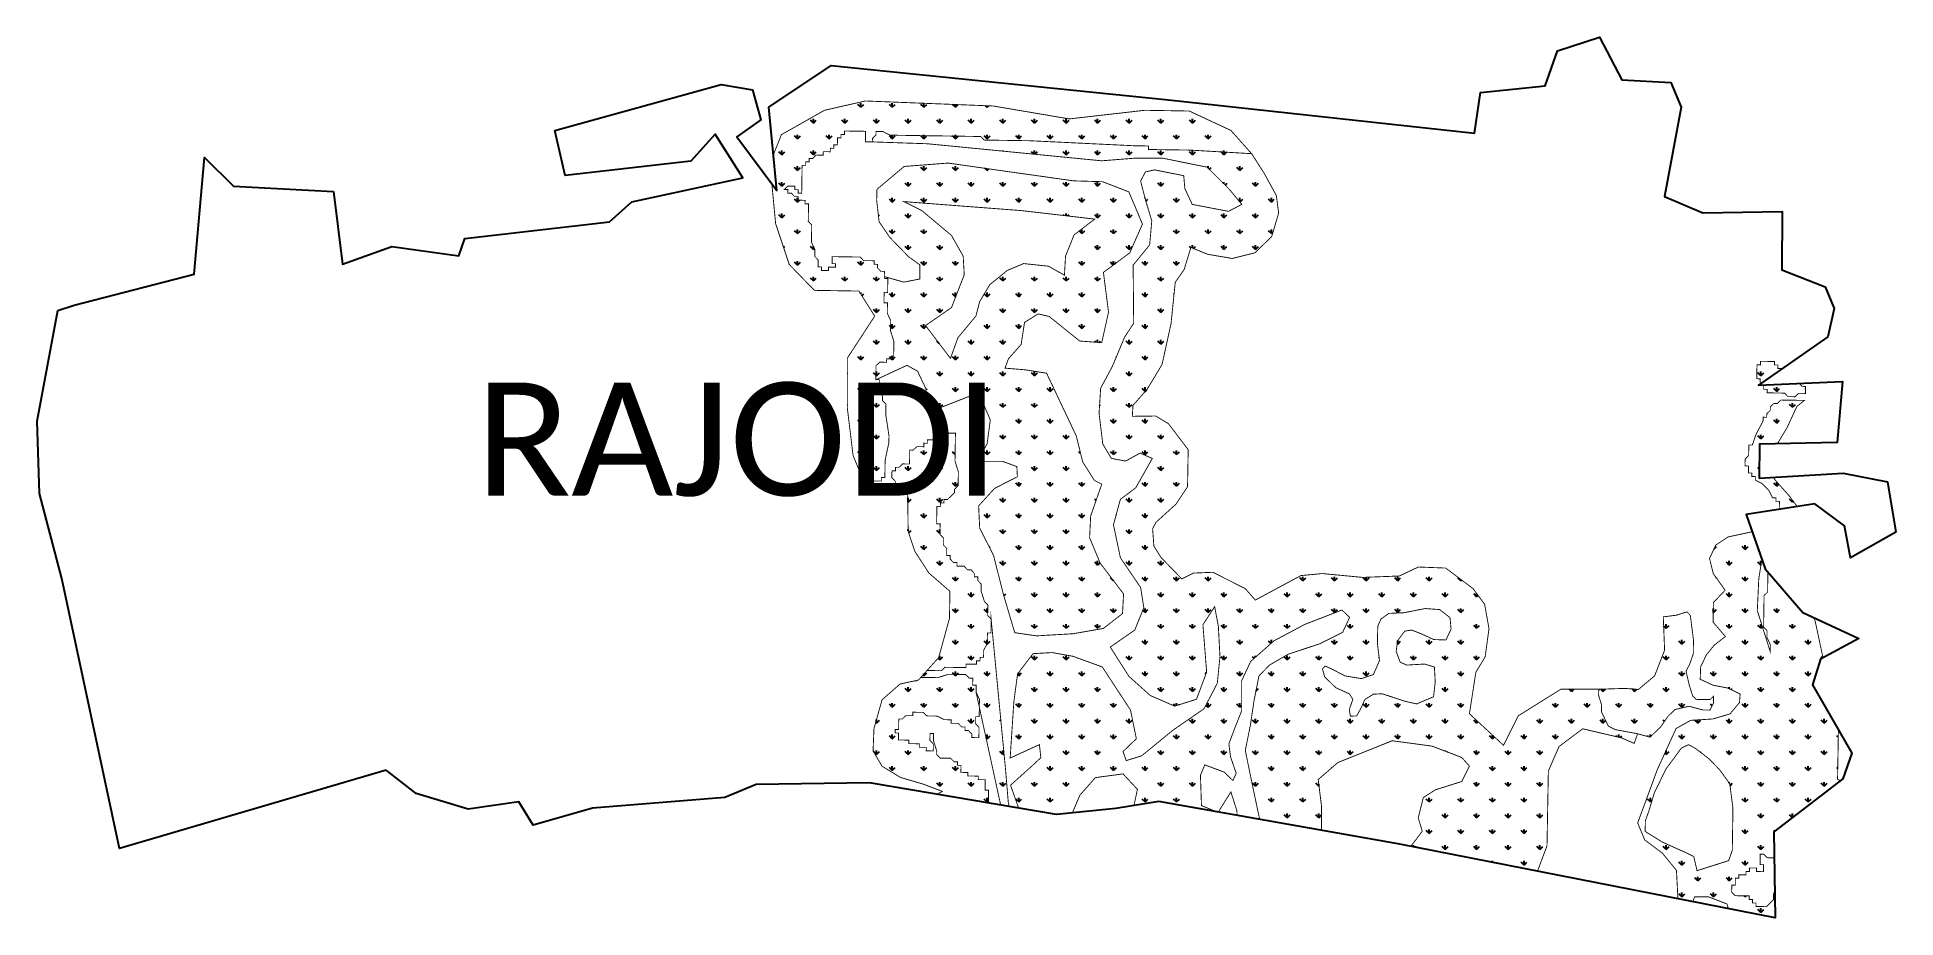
# Model space of a CAD drawing. Header units: metres. Extents: x 264592 to 266705, y 2149023 to 2150025.
import ezdxf

# ---------------------------------------------------------------- set-up
doc = ezdxf.new("R2010")
doc.units = ezdxf.units.M
for name, color, linetype in [('MANGROOVES BUFFER ZONE', 120, 'Continuous'), ('village', 3, 'Continuous'), ('VILLAGE NAME', 250, 'Continuous')]:
    doc.layers.add(name, color=color, linetype=linetype)
doc.styles.get("Standard").update_dxf_attribs({"font": 'simplex.shx'})
pattern_1 = [(90, (0, 0), (-17.96051224, 17.96051224), [4.7625, -31.15852448]), (45, (0, 0), (-17.96051224213831, 17.96051224213831), [4.7625, -20.6375]), (135, (0, 0), (-17.96051224213831, -17.9605122421383), [4.7625, -20.6375])]

msp = doc.modelspace()

# ---------------------------------------------------------------- texts
at = {"layer": 'VILLAGE NAME', "insert": (265090.1278262445, 2149632.10649925), "char_height": 128.6465004516829, "attachment_point": 1}
msp.add_mtext_dynamic_manual_height_columns('{\\fCalibri|b0|i0|c0|p34;RAJODI}', width=795.3688755353976, gutter_width=643.2325022584146, heights=[0], dxfattribs=at)

# ---------------------------------------------------------------- hatches: boundary and pattern name
at = {"layer": 'MANGROOVES BUFFER ZONE'}
h = msp.add_hatch(dxfattribs=at)
h.set_pattern_fill('GRASS', color=256)
h.set_pattern_definition(pattern_1)
h.paths.add_polyline_path([(265901.7799352084, 2149940.981038691), (265851.1523180434, 2149941.797127904), (265765.4118471451, 2149932.004416469), (265678.8548869985, 2149946.693447709), (265533.5044631897, 2149952.40589264), (265486.9596591947, 2149941.797127904), (265437.965093912, 2149914.051100201), (265424.8998716109, 2149881.408752693), (265431.4325194543, 2149812.85980856), (265446.9474296574, 2149766.344483114), (265475.5275621616, 2149736.966348808), (265526.1552527123, 2149736.150295508), (265544.1199242031, 2149707.588250416), (265512.9914000364, 2149659.939938589), (265512.9914000364, 2149602.815812493), (265519.5239744941, 2149548.955935514), (265531.7726341613, 2149519.577801208), (265538.0181283334, 2149517.393262347), (265543.6710957587, 2149520.116100311), (265547.6459687054, 2149520.057118654), (265551.6208416522, 2149519.998136759), (265551.6798332632, 2149523.97367239), (265555.6547890007, 2149523.914689541), (265555.7137806118, 2149527.890225172), (265555.7727722228, 2149531.865760326), (265555.8907554448, 2149539.81683135), (265555.9497470558, 2149543.792366743), (265560.2195780575, 2149563.611062288), (265560.2785696685, 2149567.586597919), (265560.3375612795, 2149571.562133074), (265556.7166379988, 2149595.474327803), (265556.7756296098, 2149599.449863434), (265556.8346212506, 2149603.425398827), (265556.8936128616, 2149607.400934458), (265552.977648735, 2149611.4354527), (265553.0366403461, 2149615.410988092), (265549.2977338433, 2149631.372112036), (265549.3567254543, 2149635.34764719), (265545.8031464874, 2149635.400377423), (265545.3788290762, 2149635.202875144), (265545.4408441186, 2149639.382164478), (265545.4998357296, 2149643.357700109), (265545.5588273406, 2149647.333235502), (265545.6178189516, 2149651.308770895), (265549.6516835093, 2149655.225324631), (265553.6265564561, 2149655.166342735), (265557.6015121937, 2149655.107359886), (265557.6605038047, 2149659.082895517), (265561.6353767514, 2149659.023913622), (265565.6103325188, 2149658.964930773), (265565.6693241298, 2149662.940466166), (265565.7283157408, 2149666.916001558), (265565.7873073518, 2149670.891537189), (265565.9052905738, 2149678.842607975), (265562.1073096395, 2149690.828197241), (265562.1663012505, 2149694.803732872), (265562.2252928615, 2149698.779268265), (265562.2842844725, 2149702.754803658), (265558.4273959994, 2149710.764939308), (265558.4863876104, 2149714.740474939), (265558.5453792214, 2149718.716010094), (265558.6043708324, 2149722.691545725), (265554.6294150949, 2149722.750528574), (265554.6884067059, 2149726.726064205), (265554.7473983169, 2149730.70159936), (265554.8063899279, 2149734.677134991), (265558.7813456655, 2149734.618152142), (265558.8403372765, 2149738.593687773), (265558.8993288875, 2149742.569223166), (265558.9583204985, 2149746.544758558), (265559.0173121095, 2149750.520294189), (265555.0423563719, 2149750.579277039), (265555.1013479829, 2149754.554812431), (265555.1603395939, 2149758.530347824), (265551.1854666471, 2149758.58932972), (265547.2695853114, 2149762.623846769), (265547.3285769224, 2149766.599382401), (265543.3536211848, 2149766.658365488), (265543.4126127958, 2149770.633900881), (265539.4377398789, 2149770.692882776), (265535.4628669322, 2149770.751864433), (265531.4879111946, 2149770.810847521), (265527.5720298588, 2149774.845364571), (265523.5970740914, 2149774.904347658), (265519.6222011447, 2149774.963329554), (265515.6473282278, 2149775.022311211), (265511.6723724604, 2149775.081294298), (265503.722543776, 2149775.199259043), (265499.7476708591, 2149775.2582407), (265495.7727979124, 2149775.317222595), (265495.7138063014, 2149771.341687202), (265495.6548146904, 2149767.36615181), (265499.6296876371, 2149767.307169914), (265499.5706960261, 2149763.331634283), (265495.5958230793, 2149763.390616179), (265491.6208673418, 2149763.449599266), (265491.5618757308, 2149759.474063873), (265487.587002784, 2149759.53304553), (265483.6120470166, 2149759.592028618), (265483.6710386276, 2149763.567564011), (265479.6961657107, 2149763.626545668), (265479.7551573217, 2149767.602081299), (265479.8141489327, 2149771.577616692), (265475.898267597, 2149775.61213398), (265476.0162508488, 2149783.563205242), (265472.1592782736, 2149791.573259115), (265472.2772615254, 2149799.524329901), (265472.4542363584, 2149811.450936317), (265468.5383550823, 2149815.485453367), (265468.5973466933, 2149819.460988998), (265468.6563383043, 2149823.43652463), (265468.7743215263, 2149831.387595415), (265468.8333131373, 2149835.363131046), (265464.8583573699, 2149835.422114134), (265464.9173489809, 2149839.397649288), (265460.9424760342, 2149839.456630945), (265456.9676030874, 2149839.515612841), (265457.0265946984, 2149843.491148472), (265453.0516389608, 2149843.550131559), (265449.1357576251, 2149847.584648848), (265445.1608018577, 2149847.643631935), (265445.2197934687, 2149851.619167089), (265441.2449205518, 2149851.678148746), (265445.2787850797, 2149855.594702721), (265449.2537408471, 2149855.535719633), (265453.2286137938, 2149855.476737976), (265453.1696221828, 2149851.501202345), (265457.1445779204, 2149851.442219257), (265457.0855863094, 2149847.466684103), (265461.0604592562, 2149847.407702208), (265461.1194508672, 2149851.383237362), (265461.1784424782, 2149855.358772993), (265461.2374340892, 2149859.334308386), (265461.2964257002, 2149863.309844017), (265461.3554173112, 2149867.28537941), (265461.4144089222, 2149871.260914803), (265461.4734005332, 2149875.236450434), (265461.5323921442, 2149879.211985588), (265465.5072650909, 2149879.153003931), (265465.5662567019, 2149883.128539562), (265469.5412124991, 2149883.069556475), (265469.6002041101, 2149887.045092106), (265473.5750769973, 2149886.986110449), (265477.6090243459, 2149890.902662516), (265481.5838972926, 2149890.84368062), (265485.5587702394, 2149890.784698963), (265485.6177618504, 2149894.760234594), (265489.5927175879, 2149894.701251507), (265493.5675905347, 2149894.64226985), (265493.6265821755, 2149898.617805481), (265497.6015379131, 2149898.558822393), (265497.6605295241, 2149902.534357786), (265501.6354024708, 2149902.475375891), (265501.6943940818, 2149906.450911283), (265501.7533856928, 2149910.426446676), (265505.7282586098, 2149910.367465019), (265505.7872502208, 2149914.34300065), (265509.7622059584, 2149914.284017563), (265509.8211975694, 2149918.259552956), (265513.7960705161, 2149918.200571299), (265517.7710262835, 2149918.141588211), (265521.7458992004, 2149918.082606554), (265525.7207721472, 2149918.023624659), (265529.6957279146, 2149917.964641571), (265533.6706008613, 2149917.905659914), (265533.6116092503, 2149913.930124521), (265533.5526176393, 2149909.95458889), (265533.4936260283, 2149905.979053497), (265537.4685817659, 2149905.92007041), (265541.4434547126, 2149905.861088753), (265541.5024463236, 2149909.836624146), (265545.5363108516, 2149913.753177881), (265545.5953024626, 2149917.728713274), (265549.5702582002, 2149917.669730186), (265553.5451311469, 2149917.610748529), (265561.4359682202, 2149913.517248392), (265565.410841167, 2149913.458266497), (265569.3857969344, 2149913.399283648), (265573.3606698811, 2149913.340301752), (265617.084603399, 2149912.691497326), (265664.7834927142, 2149911.983709812), (265668.6994568706, 2149907.949191093), (265672.6743298173, 2149907.890209436), (265676.649202764, 2149907.831227541), (265680.6241585016, 2149907.772244453), (265720.3732191324, 2149907.182421684), (265839.561409384, 2149901.437418222), (265847.5111552477, 2149901.31945467), (265851.4861110151, 2149901.260471582), (265855.4609839618, 2149901.201489925), (265855.4019923508, 2149897.225954533), (265859.3769480884, 2149897.166971445), (265863.3518210351, 2149897.107989788), (265903.1008816659, 2149896.518167019), (265972.7546473501, 2149892.453070806), (265949.1413752232, 2149918.947455918)])
h = msp.add_hatch(dxfattribs=at)
h.set_pattern_fill('GRASS', color=256)
h.set_pattern_definition(pattern_1)
h.paths.add_polyline_path([(266179.6763732867, 2149274.633457579), (266160.4594482876, 2149266.471452135), (266147.7282776725, 2149269.352149376), (266121.3050975309, 2149277.994277013), (266111.2162522685, 2149277.51415482), (266101.607789769, 2149271.512681285), (266097.0437865935, 2149261.430187071), (266092.2395920365, 2149252.788095348), (266085.0332635083, 2149252.548016295), (266083.8321598298, 2149259.989856407), (266087.9157802425, 2149271.752724425), (266083.8321598298, 2149277.994277013), (266068.458663862, 2149284.955994932), (266055.9676846283, 2149297.198985143), (266053.3253592755, 2149306.081155919), (266056.2079493954, 2149309.682054405), (266064.6153082164, 2149305.841112779), (266078.7877738915, 2149298.399272667), (266097.5241693563, 2149295.278496373), (266111.2162522685, 2149299.839639244), (266118.1823160296, 2149315.68352794), (266115.780255444, 2149335.848480455), (266116.2606382068, 2149355.053188585), (266119.863802471, 2149362.975114977), (266128.7516174405, 2149369.456710704), (266145.5664084683, 2149370.176911949), (266170.3081021686, 2149374.978062047), (266186.6424370478, 2149373.777774522), (266198.4127687516, 2149364.655560606), (266199.6138724301, 2149351.692369151), (266193.848765576, 2149339.209299888), (266179.9165646681, 2149339.689422081), (266164.7832600817, 2149346.651140001), (266154.6944148193, 2149350.492081627), (266147.0076301426, 2149349.291758189), (266138.8404627029, 2149338.489134557), (266137.1589762616, 2149326.246108433), (266141.7229794371, 2149314.003118224), (266149.1695727324, 2149310.64229879), (266169.3472632572, 2149311.842586314), (266180.6372121981, 2149308.48176688), (266181.5980511095, 2149291.6776338)], flags=16)
h.paths.add_polyline_path([(265934.9954160881, 2149143.570060868), (265956.179353553, 2149139.814226832), (265956.0256139338, 2149145.038138473), (265949.1803430275, 2149166.320922042), (265943.8562842035, 2149157.959850302)])
h.paths.add_polyline_path([(265750.9862041448, 2149140.828385089), (265768.9168888883, 2149142.596074611), (265777.4788772158, 2149162.659797292), (265795.0437434374, 2149182.634733612), (265826.5392694674, 2149186.871832609), (265842.8927580132, 2149169.31812137), (265838.9800452711, 2149150.884124204), (265867.279809154, 2149155.575788401), (265932.5745090837, 2149143.999278757), (265915.7147780014, 2149150.738911648), (265914.573923979, 2149185.323403523), (265919.5176981287, 2149197.104946352), (265941.9548608327, 2149188.743874611), (265951.4621244582, 2149179.242633871), (265955.2649711997, 2149187.603705611), (265948.8000583533, 2149206.226154701), (265946.8986349825, 2149221.048064399), (265954.5479929546, 2149241.413196516), (265961.3931904752, 2149258.515444214), (265961.3931904752, 2149292.719903698), (265971.6610234489, 2149314.762787962), (265998.2813909544, 2149338.325873618), (266033.2680946771, 2149356.948286795), (266075.4802805946, 2149373.290433798), (266084.2269748717, 2149364.929326144), (266076.2408499429, 2149347.827114359), (266050.3811251714, 2149334.90540253), (266014.6338521004, 2149323.123859703), (265992.9573321304, 2149310.582252092), (265981.1682870743, 2149298.420640959), (265975.4639435762, 2149269.916918738), (265971.2807387747, 2149241.79326482), (265965.5763952766, 2149213.669574989), (265970.5201694265, 2149189.346388638), (265980.7902773567, 2149140.145086761), (265981.9205347501, 2149135.250410278), (266052.2848968845, 2149122.77506821), (266052.2848968845, 2149150.026359893), (266048.4819767572, 2149180.430315898), (266070.9190660755, 2149199.812865684), (266132.6308586912, 2149224.564638934), (266177.8853953877, 2149218.483833367), (266211.7312450879, 2149205.562157452), (266220.477939365, 2149195.680848408), (266211.7312450879, 2149178.198568318), (266181.6883155149, 2149168.697327577), (266167.997847088, 2149159.956187532), (266162.2935035899, 2149136.773170181), (266166.8569930656, 2149121.571156265), (266153.929356917, 2149104.50994316), (266297.9259518167, 2149076.217044775), (266308.7126432825, 2149105.036658715), (266310.2354698501, 2149190.042815413), (266322.4221186045, 2149218.054348642), (266349.2327018328, 2149238.149593836), (266393.7139734556, 2149227.797500003), (266407.8307902588, 2149221.527341807), (266411.7354553037, 2149232.453485248), (266410.1050513387, 2149232.886953354), (266386.3145568669, 2149237.216383219), (266378.4238026142, 2149241.309882164), (266374.5668300986, 2149249.319936037), (266370.7099403739, 2149257.329988956), (266370.8279235959, 2149265.281059742), (266367.0299426913, 2149277.266649246), (266367.0889343023, 2149281.242184877), (266369.105907608, 2149283.200460672), (266324.4137945175, 2149283.167734385), (266276.1293943524, 2149252.99505496), (266259.1949163973, 2149219.415457487), (266239.8357628882, 2149237.353624344), (266220.4766093493, 2149255.291791201), (266227.8006125391, 2149302.497361183), (266238.3634206355, 2149319.991586208), (266242.7357639968, 2149352.111183882), (266237.7507666647, 2149379.88728857), (266224.5232466161, 2149397.734410524), (266193.4432622194, 2149421.026301146), (266162.3058300018, 2149422.223740816), (266140.8116059601, 2149412.001167297), (266099.0840880871, 2149410.414022207), (266053.0293189287, 2149414.774662495), (266028.7082698941, 2149412.43888092), (265976.9635997117, 2149384.609529257), (265965.3835308254, 2149397.774380207), (265928.6145433784, 2149416.215999842), (265906.5225843489, 2149415.318065166), (265893.4218181372, 2149408.64831233), (265869.7426868677, 2149433.02444458), (265861.5965408087, 2149446.13834095), (265860.170669347, 2149465.771613121), (265864.2075065076, 2149473.311383963), (265886.5865104496, 2149493.572118998), (265899.8836703598, 2149513.477149963), (265900.6347565651, 2149555.718808889), (265878.1711091995, 2149585.269394875), (265863.68226403, 2149594.006024837), (265837.1203098893, 2149593.669769764), (265837.7916912138, 2149606.077060699), (265853.8993911445, 2149624.342230558), (265870.9157080352, 2149652.687380791), (265881.1056309342, 2149699.040088177), (265885.9413652122, 2149746.153322697), (265896.0788393617, 2149760.753469706), (265903.7097250223, 2149785.788775921), (265922.7102427781, 2149778.01068759), (265950.7088068128, 2149773.242617607), (265976.4529424906, 2149779.631360292), (265995.6028122306, 2149798.208546162), (266003.4968943596, 2149824.690856457), (266000.8915826082, 2149844.799931288), (265986.7565251589, 2149870.641891241), (265972.754647331, 2149892.453070807), (265903.1008816659, 2149896.518167019), (265863.3518210351, 2149897.107989788), (265859.3769480884, 2149897.166971445), (265855.4019923508, 2149897.225954533), (265855.4609839618, 2149901.201489925), (265851.4861110151, 2149901.260471582), (265847.5111552477, 2149901.31945467), (265839.561409384, 2149901.437418222), (265720.3732191324, 2149907.182421684), (265680.6241585016, 2149907.772244453), (265676.649202764, 2149907.831227541), (265672.6743298173, 2149907.890209436), (265668.6994568706, 2149907.949191093), (265664.7834927142, 2149911.983709812), (265617.084603399, 2149912.691497326), (265573.3606698811, 2149913.340301752), (265569.3857969344, 2149913.399283648), (265565.410841167, 2149913.458266497), (265561.4359682202, 2149913.517248392), (265553.5451311469, 2149917.610748529), (265549.5702582002, 2149917.669730186), (265545.5953024626, 2149917.728713274), (265545.5363108516, 2149913.753177881), (265541.5024463236, 2149909.836624146), (265541.4434547126, 2149905.861088753), (265604.2361650269, 2149903.715993263), (265802.2947638542, 2149884.346372193), (265840.4529037944, 2149887.372876607), (265871.3427776792, 2149887.372876607), (265922.2201997518, 2149877.08276878), (265947.658910788, 2149851.66013888), (265961.5896439821, 2149834.711706975), (265946.4475331122, 2149826.842788315), (265905.2610590609, 2149834.711706975), (265896.7814887155, 2149852.870733463), (265895.5701110396, 2149867.397940288), (265862.257481803, 2149874.056264365), (265851.9608816366, 2149871.635039286), (265846.509718788, 2149861.344931459), (265851.9608816366, 2149840.159400556), (265859.2290743062, 2149815.947401153), (265856.8063189544, 2149788.708861421), (265838.0301484426, 2149765.707420688), (265838.6387360155, 2149699.517895196), (265828.3421358491, 2149683.780093787), (265814.4114026551, 2149650.488545227), (265801.0863216062, 2149625.671230575), (265799.2692917852, 2149597.22209626), (265803.5090769579, 2149562.114637868), (265813.2000249792, 2149545.771521212), (265829.5534401393, 2149542.745016797), (265845.9069286851, 2149551.824530041), (265859.8376618791, 2149545.771521212), (265841.0614913673, 2149512.480008564), (265823.4966251456, 2149499.163396323), (265815.6315132288, 2149470.356783042), (265823.5054314291, 2149432.828135483), (265846.5213871136, 2149398.931307588), (265850.1555201412, 2149375.929902767), (265839.8588465892, 2149350.507272867), (265811.9974535868, 2149331.137651796), (265833.1963794504, 2149297.846103235), (265857.4237128108, 2149276.055292998), (265885.2851791988, 2149263.94927534), (265910.11823809, 2149271.818194), (265921.6262159323, 2149302.688517481), (265917.3864307596, 2149356.560281696), (265930.7114384228, 2149377.14049735), (265934.9512235955, 2149354.744371865), (265936.7683268022, 2149320.242228721), (265933.7399193053, 2149289.977184575), (265918.5978084354, 2149260.922770925), (265883.4681493778, 2149236.710735608), (265847.7382687167, 2149207.452048264), (265830.173402495, 2149202.004354682), (265826.5392694674, 2149212.294462509), (265841.6813803373, 2149226.821669335), (265835.0189131985, 2149259.507902646), (265802.9176616378, 2149308.537252615), (265769.6050324012, 2149320.643270274), (265745.9833511859, 2149324.880369272), (265724.1786997915, 2149323.669774689), (265706.6139069556, 2149300.668333955), (265702.3741217828, 2149269.192731139), (265698.1578200327, 2149204.931990341), (265731.4469658468, 2149220.16338117), (265733.0396555965, 2149205.310909427), (265721.9073941689, 2149194.892044169), (265698.5885390261, 2149174.009170891), (265707.724405766, 2149148.151250563)])
h = msp.add_hatch(dxfattribs=at)
h.set_pattern_fill('GRASS', color=256)
h.set_pattern_definition(pattern_1)
h.paths.add_polyline_path([(265739.5982819761, 2149642.686496752), (265715.4816876303, 2149646.542701445), (265692.3296748663, 2149648.470839704), (265696.1883681222, 2149659.07543852), (265710.6583394068, 2149675.464380288), (265714.5170326627, 2149700.529782614), (265729.9516589149, 2149710.170330257), (265742.4923202645, 2149707.278176738), (265777.2202660248, 2149679.320584981), (265802.3015887239, 2149677.392482635), (265810.01890185, 2149712.098468516), (265804.230898659, 2149757.409053215), (265834.1354961959, 2149779.582302021), (265848.6054674805, 2149812.360185556), (265833.1708412283, 2149848.994273785), (265803.2662436914, 2149860.562923774), (265770.4676078663, 2149861.526974947), (265701.9763713132, 2149871.167522591), (265627.697131569, 2149881.77215732), (265577.5344861708, 2149877.915916715), (265546.6652336664, 2149851.886427304), (265546.336832679, 2149839.490088169), (265549.1394323907, 2149814.983098588), (265561.050371087, 2149797.478085508), (265582.7703353888, 2149775.071652964), (265595.3818873202, 2149765.969047599), (265595.3818873202, 2149749.864429819), (265577.1651359653, 2149746.363441568), (265555.0718521774, 2149752.567044735), (265555.0423563719, 2149750.579277039), (265559.0173121095, 2149750.520294189), (265558.9583204985, 2149746.544758558), (265558.8993288875, 2149742.569223166), (265558.8403372765, 2149738.593687773), (265558.7813456655, 2149734.618152142), (265554.8063899279, 2149734.677134991), (265554.7473983169, 2149730.70159936), (265554.6884067059, 2149726.726064205), (265554.6294150949, 2149722.750528574), (265558.6043708324, 2149722.691545725), (265558.5453792214, 2149718.716010094), (265558.4863876104, 2149714.740474939), (265558.4273959994, 2149710.764939308), (265562.2842844725, 2149702.754803658), (265562.2252928615, 2149698.779268265), (265562.1663012505, 2149694.803732872), (265562.1073096395, 2149690.828197241), (265565.9052905738, 2149678.842607975), (265565.7873073518, 2149670.891537189), (265565.7283157408, 2149666.916001558), (265565.6693241298, 2149662.940466166), (265565.6103325188, 2149658.964930773), (265561.6353767514, 2149659.023913622), (265557.6605038047, 2149659.082895517), (265557.6015121937, 2149655.107359886), (265553.6265564561, 2149655.166342735), (265549.6516835093, 2149655.225324631), (265545.6178189516, 2149651.308770895), (265545.5588273406, 2149647.333235502), (265545.4998357296, 2149643.357700109), (265545.4408441186, 2149639.382164478), (265545.3818525076, 2149635.406628847), (265545.8031464874, 2149635.400377423), (265580.7680800723, 2149651.675113948), (265592.8454575261, 2149645.036793466), (265602.507344812, 2149624.518276512), (265601.9034539235, 2149602.792792198), (265606.7344342594, 2149594.343984762), (265620.0195201042, 2149603.999759559), (265650.8167812413, 2149616.069469076), (265667.1211747568, 2149609.431112681), (265675.5753536516, 2149589.51611532), (265671.9521550926, 2149562.359241971), (265660.4786685272, 2149542.444208697), (265671.3482642042, 2149542.444208697), (265689.4643303849, 2149542.444208697), (265705.7687239003, 2149536.409371896), (265706.3726147887, 2149524.943146058), (265680.4062606017, 2149511.66646918), (265662.2902678067, 2149491.751435907), (265663.4979761978, 2149466.405049512), (265679.1985522106, 2149435.627274081), (265690.6720387759, 2149390.365854412), (265703.3532337324, 2149347.518369465), (265728.1118061427, 2149343.89743147), (265769.7787363424, 2149346.311402104), (265804.1991960385, 2149352.346238906), (265825.9383873925, 2149369.243853779), (265827.1461691693, 2149391.572821773), (265800.5759974796, 2149426.574982965), (265788.4986200258, 2149455.542307355), (265789.7063284169, 2149480.28521007), (265802.3875967591, 2149516.494338622), (265793.9334178643, 2149520.718724384), (265780.6483320195, 2149541.840725018), (265773.3615727689, 2149571.346422642)])
h.paths.add_polyline_path([(265630.2762718379, 2149659.559726632), (265601.9370645721, 2149696.919726287), (265631.4822189723, 2149717.407429804), (265645.9532910425, 2149754.767429459), (265644.7473439081, 2149775.857718829), (265631.4822189723, 2149799.358351609), (265597.7163596802, 2149827.679635299), (265577.2156253238, 2149837.923487057), (265711.0731153579, 2149827.679635299), (265794.2818531466, 2149818.03833348), (265770.7663610327, 2149799.960937462), (265761.1189307289, 2149775.857718829), (265759.9130569801, 2149754.164843607), (265741.8242168925, 2149764.408695365), (265713.4850096267, 2149767.421588716), (265694.793159279, 2149759.588044455), (265674.8954351826, 2149743.318405996), (265663.4391942557, 2149724.035838271), (265659.2184159781, 2149707.766163899), (265638.7177550074, 2149683.060359413)], flags=16)
h = msp.add_hatch(dxfattribs=at)
h.set_pattern_fill('GRASS', color=256)
h.set_pattern_definition(pattern_1)
h.paths.add_polyline_path([(266558.9828156829, 2149620.366150618), (266559.0418072939, 2149624.341686249), (266555.0669343472, 2149624.400668144), (266555.1259259582, 2149628.376203775), (266551.2099618316, 2149632.410722017), (266551.2689534426, 2149636.38625741), (266547.2940804958, 2149636.445239305), (266547.3530721068, 2149640.420774698), (266547.4120637178, 2149644.396310329), (266547.4710553288, 2149648.371845722), (266547.5300469398, 2149652.347381115), (266551.5049198866, 2149652.28839922), (266551.5639114976, 2149656.263934851), (266555.5388672352, 2149656.204952002), (266559.5137401819, 2149656.145970106), (266563.4886131287, 2149656.086988449), (266567.4635688663, 2149656.028005362), (266567.4045772552, 2149652.05246973), (266571.3794501722, 2149651.993488073), (266571.3204585612, 2149648.017952681), (266575.2954143286, 2149647.958969593), (266579.1523040235, 2149639.948916674), (266583.1271769702, 2149639.889935017), (266583.0681853592, 2149635.914399624), (266587.0431411266, 2149635.855416536), (266590.9590224624, 2149631.820899487), (266594.9339782, 2149631.761916399), (266598.8498595357, 2149627.727399111), (266602.8247324824, 2149627.668417454), (266602.7657408714, 2149623.692881823), (266602.7067492604, 2149619.717346191), (266598.7318763137, 2149619.776327848), (266594.7570033669, 2149619.835309744), (266590.7230560184, 2149615.918757677), (266582.7732273042, 2149616.036722422), (266578.8573459685, 2149620.071239233), (266574.8824730515, 2149620.130221128), (266566.9326443672, 2149620.248185873), (266562.9576886296, 2149620.307168961)], flags=16)
h = msp.add_hatch(dxfattribs=at)
h.set_pattern_fill('GRASS', color=256)
h.set_pattern_definition(pattern_1)
h.paths.add_polyline_path([(266592.7991647774, 2149604.766791482), (266601.3814103868, 2149611.784190906), (266598.6138930917, 2149611.825257063), (266594.6390201449, 2149611.884238958), (266582.7142356932, 2149612.06118679), (266578.7393627465, 2149612.120168447), (266574.7644898295, 2149612.179150343), (266570.7305424511, 2149608.262597799), (266566.7556695342, 2149608.321579456), (266562.7217221856, 2149604.40502739), (266562.6627305746, 2149600.429491758), (266558.6288660169, 2149596.512938023), (266558.5698744059, 2149592.53740263), (266554.5950014591, 2149592.596384525), (266554.5360098481, 2149588.620848894), (266546.35021469, 2149572.836671829), (266542.1982840896, 2149560.9690485), (266538.2234111428, 2149561.028030157), (266538.1644195318, 2149557.052494526), (266538.1054279208, 2149553.076959372), (266538.0464363098, 2149549.10142374), (266534.0125717819, 2149545.184870005), (266533.9535801709, 2149541.209334612), (266533.8945885599, 2149537.233799219), (266537.8694614768, 2149537.174817324), (266537.8104698658, 2149533.199281931), (266537.7514782548, 2149529.2237463), (266541.7263512015, 2149529.164764643), (266541.6673595905, 2149525.18922925), (266545.6423153579, 2149525.130246162), (266545.5833237469, 2149521.15471077), (266553.4741608202, 2149517.061210394), (266557.390042156, 2149513.026693344), (266561.3059234917, 2149508.992176056), (266565.1628959775, 2149500.982121944), (266569.1377689242, 2149500.923140287), (266569.0787773132, 2149496.947604895), (266573.0537330508, 2149496.888621807), (266572.9947414398, 2149492.913086176), (266572.9357498288, 2149488.937550783), (266572.9208429901, 2149487.932955994), (266593.2382756224, 2149491.061242544), (266584.0780087224, 2149503.316386848), (266565.4242792337, 2149524.348307841), (266550.1145886888, 2149523.459120285), (266550.4993275849, 2149561.877810137), (266570.6335590372, 2149562.297689934), (266581.7882282509, 2149580.817137251)])
h = msp.add_hatch(dxfattribs=at)
h.set_pattern_fill('GRASS', color=256)
h.set_pattern_definition(pattern_1)
h.paths.add_polyline_path([(265639.0097999573, 2149514.724991322), (265639.0687915981, 2149518.700526714), (265639.1277832091, 2149522.676062346), (265639.1867748201, 2149526.651597977), (265639.2457664311, 2149530.627133131), (265635.4478683174, 2149542.612721205), (265635.5068599284, 2149546.588256836), (265635.5658515394, 2149550.563792229), (265635.6248431504, 2149554.539327621), (265635.6838347614, 2149558.514863014), (265635.7428263724, 2149562.490398645), (265635.8018179834, 2149566.465934277), (265635.8608095944, 2149570.441469431), (265635.9198012054, 2149574.417005062), (265631.9448454678, 2149574.47598815), (265627.9699725211, 2149574.534969807), (265623.9361079633, 2149570.618416071), (265619.9611522257, 2149570.677399158), (265611.9523319006, 2149566.819828749), (265607.9774590135, 2149566.878810406), (265604.0025860667, 2149566.937792301), (265603.9435944557, 2149562.96225667), (265599.9686386883, 2149563.021239519), (265599.9096470773, 2149559.045703888), (265595.9347741306, 2149559.104685783), (265591.959818393, 2149559.163668871), (265587.9259538352, 2149555.247115135), (265583.9510808885, 2149555.306097031), (265583.8920892775, 2149551.330561638), (265583.8330976665, 2149547.355026245), (265583.7741060555, 2149543.379490614), (265583.7151144445, 2149539.403955221), (265579.7401587069, 2149539.46293807), (265575.7652857602, 2149539.521919966), (265571.7313384116, 2149535.605367661), (265567.7564654946, 2149535.664349318), (265567.6974738836, 2149531.688813686), (265563.7226009369, 2149531.747795582), (265563.6636093259, 2149527.772260427), (265563.6046177149, 2149523.796724796), (265567.5204990506, 2149519.76220727), (265567.4615074396, 2149515.786671877), (265571.4363803267, 2149515.72769022), (265571.3773887157, 2149511.752154827), (265575.3523444533, 2149511.69317174), (265575.3074902927, 2149508.67038069), (265581.583762078, 2149508.969072386), (265582.1152946706, 2149463.01966552), (265589.7827789094, 2149440.031764024), (265605.6288787564, 2149415.511378857), (265629.6536675972, 2149394.566860748), (265629.1424628422, 2149363.91632542), (265616.879126036, 2149319.221470768), (265603.6216198719, 2149304.500247532), (265616.0087129772, 2149304.316439867), (265619.9836687148, 2149304.257456779), (265624.0175332725, 2149308.174010515), (265643.8920635879, 2149307.879099131), (265647.8669365048, 2149307.820117474), (265647.9259281158, 2149311.795652866), (265651.9008838832, 2149311.736669779), (265655.8757568002, 2149311.677688122), (265659.8507125676, 2149311.618705034), (265659.9097041786, 2149315.594240427), (265663.8845771253, 2149315.53525877), (265663.9435687363, 2149319.510794401), (265667.9184416831, 2149319.451812506), (265667.9774333239, 2149323.427348137), (265668.0364249051, 2149327.402883291), (265672.1293638945, 2149335.294971228), (265672.1883555055, 2149339.27050662), (265672.2473471165, 2149343.246042252), (265672.3063387275, 2149347.221577644), (265676.2812116742, 2149347.162595987), (265676.3402032852, 2149351.13813138), (265676.3991948962, 2149355.113667011), (265676.4581865072, 2149359.089202404), (265676.5171781182, 2149363.064738035), (265672.6012967825, 2149367.099254847), (265672.6602883935, 2149371.074790478), (265672.7192800045, 2149375.050326109), (265672.7782716155, 2149379.025861263), (265668.8623074889, 2149383.060379982), (265665.0644093752, 2149395.045968294), (265665.1234009862, 2149399.021503687), (265665.1823925972, 2149402.997039318), (265661.2665112615, 2149407.031556368), (265661.3255028725, 2149411.007091761), (265657.3505471051, 2149411.066074848), (265657.4095387161, 2149415.041610479), (265653.4936574101, 2149419.076127291), (265649.5187016428, 2149419.135110378), (265645.6028203368, 2149423.169627666), (265641.6279474199, 2149423.228609562), (265637.6529916525, 2149423.287592649), (265637.7119832635, 2149427.263128281), (265633.7371103168, 2149427.322109938), (265629.8211474419, 2149431.356711388), (265629.8801390529, 2149435.332246542), (265625.9052661061, 2149435.391228199), (265625.9642577171, 2149439.36676383), (265626.0232493281, 2149443.342299223), (265622.1073679924, 2149447.37681675), (265622.1663596034, 2149451.352352142), (265622.2253512144, 2149455.327887535), (265618.3093870878, 2149459.362406254), (265618.3683786988, 2149463.337941408), (265618.4273703098, 2149467.313477039), (265618.4863619208, 2149471.289012671), (265614.5114889741, 2149471.347994328), (265614.5704805851, 2149475.323529482), (265614.6294721961, 2149479.299065113), (265614.6884638071, 2149483.274600744), (265614.7474554181, 2149487.250136137), (265614.8064470291, 2149491.22567153), (265618.7813199759, 2149491.166689873), (265618.8403115869, 2149495.142225266), (265622.8152673244, 2149495.083242178), (265622.8742589355, 2149499.058777809), (265626.8491318822, 2149498.999795914), (265630.8829964399, 2149502.916349649), (265634.9169437885, 2149506.832901955), (265634.9759353995, 2149510.808437586)])
h = msp.add_hatch(dxfattribs=at)
h.set_pattern_fill('GRASS', color=256)
h.set_pattern_definition(pattern_1)
h.paths.add_polyline_path([(266547.8872658934, 2149372.550624002), (266549.5673580065, 2149408.875644118), (266553.1033999904, 2149431.088036241), (266542.243207999, 2149462.355216357), (266514.6103754904, 2149456.437620861), (266500.7117852311, 2149447.177787957), (266493.5519098481, 2149432.025298202), (266497.7635882995, 2149414.768300969), (266511.2410180523, 2149395.827661841), (266497.9264311578, 2149381.760394048), (266497.6635635964, 2149359.431821098), (266511.594883876, 2149343.145088003), (266498.9778280174, 2149333.42556746), (266490.0407712462, 2149322.392633136), (266483.4693757555, 2149308.732763515), (266482.9436406329, 2149294.547557112), (266497.6635635964, 2149287.717640257), (266514.2234861037, 2149284.565368177), (266528.4176739446, 2149277.735451323), (266527.6290712606, 2149268.01593078), (266516.8520149457, 2149255.144174069), (266497.4006960351, 2149249.365002604), (266472.1665843179, 2149247.788848607), (266455.5023073517, 2149238.490265473), (266434.0870404578, 2149191.490544175), (266411.83202105, 2149131.062305425), (266419.8102203237, 2149111.758836279), (266439.9657483684, 2149096.651776592), (266455.9494463945, 2149077.147409582), (266457.598646616, 2149044.844057574), (266474.5866872132, 2149041.506194574), (266476.500523338, 2149046.925245673), (266492.5772010403, 2149046.925245673), (266513.3076326237, 2149038.891988681), (266515.0588624976, 2149033.554095821), (266568.2091843056, 2149023.110955446), (266567.8098582568, 2149051.608255611), (266566.4466700554, 2149051.628483534), (266566.3876784444, 2149047.652947903), (266566.3286868334, 2149043.67741251), (266562.2947394252, 2149039.760860205), (266558.260874927, 2149035.844306231), (266554.2859191895, 2149035.903289318), (266550.3110462427, 2149035.962270975), (266546.336173296, 2149036.021252871), (266546.395164907, 2149039.996788502), (266542.4202091694, 2149040.055771351), (266542.4792007804, 2149044.031306744), (266538.5043278337, 2149044.090288639), (266538.5633194447, 2149048.065824032), (266534.5883636475, 2149048.124807119), (266530.6134907007, 2149048.183788776), (266526.6386178136, 2149048.242770672), (266522.6636620164, 2149048.301753521), (266518.7477807403, 2149052.336271048), (266518.8067723513, 2149056.311806679), (266518.8657639623, 2149060.287341833), (266522.8406368792, 2149060.228359938), (266522.8996284902, 2149064.203895569), (266522.9586201012, 2149068.179430962), (266526.9335758686, 2149068.120448112), (266526.9925674796, 2149072.095983505), (266530.9674403965, 2149072.03700161), (266534.9423133433, 2149071.978019953), (266535.0013049543, 2149075.953555584), (266538.9762607217, 2149075.894572496), (266539.0352523327, 2149079.870107889), (266543.0101252794, 2149079.811125994), (266546.985081017, 2149079.752143145), (266546.926089406, 2149075.776607752), (266550.9009623528, 2149075.717625856), (266554.8758352995, 2149075.658644199), (266554.9348269105, 2149079.634179592), (266554.9938185215, 2149083.609714985), (266551.0189455748, 2149083.668696642), (266551.0779371858, 2149087.644232035), (266551.1369287968, 2149091.619767666), (266551.1959204078, 2149095.595303297), (266555.1707933545, 2149095.53632164), (266559.0867574811, 2149091.501802921), (266563.061630398, 2149091.442821264), (266567.0365861654, 2149091.383838177), (266567.0955777764, 2149095.359373808), (266567.1968050468, 2149095.357871728), (266566.839946884, 2149120.824515374), (266642.3059141196, 2149179.148989745), (266639.1536062783, 2149180.661201198), (266640.1251595012, 2149235.68074799), (266637.669930738, 2149240.915240956), (266610.6059921804, 2149288.040128819), (266619.5857494598, 2149317.406197207), (266621.8881020007, 2149318.639502919), (266621.9819406132, 2149321.903784062), (266613.8857371412, 2149359.770158384), (266612.4444386012, 2149364.502833352), (266599.4967189749, 2149370.520133103), (266559.9363277094, 2149416.693010483), (266559.5951654911, 2149393.70156455), (266555.5613009334, 2149389.785010815), (266555.5023093224, 2149385.809475183), (266555.4433177114, 2149381.833939791), (266555.2663428783, 2149369.907333374), (266555.2073512673, 2149365.931797743), (266555.1483596563, 2149361.956262589), (266555.0893680453, 2149357.980726957), (266555.0303764343, 2149354.005191326), (266558.9462577701, 2149349.970674515), (266558.8282745481, 2149342.019603491), (266562.6852470636, 2149334.009549379), (266562.6262554526, 2149330.034013987), (266562.567742484, 2149326.0907348)])
h.paths.add_polyline_path([(266469.5516673923, 2149220.075612545), (266477.4424216747, 2149215.982113838), (266493.1651042104, 2149203.819577932), (266504.9128310084, 2149191.716024876), (266516.6015661955, 2149175.636936426), (266520.1635806561, 2149147.749205112), (266519.6916465163, 2149115.944838524), (266519.4556800723, 2149100.042696476), (266515.3037495017, 2149088.175073147), (266479.3526698053, 2149076.77930665), (266475.6136804819, 2149092.740431309), (266467.7229261994, 2149096.833930492), (266440.0755420625, 2149109.173413038), (266420.3779865503, 2149121.39493084), (266420.4369781613, 2149125.370465994), (266420.5549613833, 2149133.321537018), (266424.7068104148, 2149145.189244509), (266430.8428236848, 2149165.52147144), (266443.9569689543, 2149192.350765153), (266461.5428470969, 2149216.218042374)], flags=16)
h = msp.add_hatch(dxfattribs=at)
h.set_pattern_fill('GRASS', color=256)
h.set_pattern_definition(pattern_1)
h.paths.add_polyline_path([(266470.5545248091, 2149287.659715652), (266466.8155355155, 2149303.620840549), (266470.9084745049, 2149311.512928724), (266475.0603222847, 2149323.380553246), (266475.2962887287, 2149339.282695055), (266471.734357059, 2149367.170424938), (266467.8183929324, 2149371.204943657), (266455.8346996903, 2149367.406354666), (266440.9601203501, 2149365.505824566), (266442.4486799905, 2149327.597949227), (266431.1288630715, 2149298.423118963), (266412.6595915384, 2149282.942634895), (266397.1693389289, 2149284.133441361), (266369.1059079584, 2149283.200460684), (266367.0889343023, 2149281.242184877), (266367.0299426913, 2149277.266649246), (266370.8279235959, 2149265.281059742), (266370.7099403739, 2149257.329988956), (266374.5668300986, 2149249.319936037), (266378.4238026142, 2149241.309882164), (266386.3145568669, 2149237.216383219), (266410.1050513387, 2149232.886953354), (266425.9456342757, 2149228.675489426), (266429.9795816243, 2149232.592041969), (266438.0473107398, 2149240.425149202), (266446.1741142571, 2149252.233790874), (266454.2419261634, 2149260.066896915), (266470.2005751431, 2149263.806502819), (266486.0411581099, 2149259.595038891), (266493.9909867942, 2149259.477074146), (266498.0838429332, 2149267.369163513), (266498.2018261552, 2149275.320234299), (266494.1679616272, 2149271.403680801), (266478.2683042586, 2149271.639610291), (266474.3524229228, 2149275.674127579)])
h = msp.add_hatch(dxfattribs=at)
h.set_pattern_fill('GRASS', color=256)
h.set_pattern_definition(pattern_1)
h.paths.add_polyline_path([(265687.3379225406, 2149151.602042711), (265696.9951185558, 2149149.967382343), (265695.9490573691, 2149155.194434102), (265692.7521563153, 2149193.532526951), (265676.5171781182, 2149363.064738035), (265676.4581865072, 2149359.089202404), (265676.3991948962, 2149355.113667011), (265676.3402032852, 2149351.13813138), (265676.2812116742, 2149347.162595987), (265672.3063387275, 2149347.221577644), (265672.2473471165, 2149343.246042252), (265672.1883555055, 2149339.27050662), (265672.1293638945, 2149335.294971228), (265668.0364249051, 2149327.402883291), (265667.9774333239, 2149323.427348137), (265667.9184416831, 2149319.451812506), (265663.9435687363, 2149319.510794401), (265663.8845771253, 2149315.53525877), (265659.9097041786, 2149315.594240427), (265659.8507125676, 2149311.618705034), (265655.8757568002, 2149311.677688122), (265651.9008838832, 2149311.736669779), (265647.9259281158, 2149311.795652866), (265647.8669365048, 2149307.820117474), (265643.8920635879, 2149307.879099131), (265624.0175332725, 2149308.174010515), (265619.9836687148, 2149304.257456779), (265616.0087129772, 2149304.316439867), (265604.0840113759, 2149304.493386269), (265603.2564789776, 2149304.094792648), (265596.5539864089, 2149296.652300213), (265599.9911552072, 2149296.601297379), (265611.9158568084, 2149296.424350739), (265615.8907297552, 2149296.365369081), (265627.8744229972, 2149300.163957834), (265635.8242516816, 2149300.04599309), (265639.799207449, 2149299.987010002), (265643.7740803659, 2149299.928028107), (265647.7489532828, 2149299.86904645), (265651.6649174392, 2149295.834527969), (265655.6397903562, 2149295.775546312), (265655.5807987452, 2149291.80001092), (265655.5218071342, 2149287.824475288), (265659.4967629015, 2149287.765492201), (265659.4377712905, 2149283.789956808), (265659.3787796795, 2149279.814421415), (265663.2356694043, 2149271.804368496), (265663.1766777933, 2149267.828833342), (265663.1012310071, 2149262.744358084)])
h = msp.add_hatch(dxfattribs=at)
h.set_pattern_fill('GRASS', color=256)
h.set_pattern_definition(pattern_1)
h.paths.add_polyline_path([(265615.2905406826, 2149163.797404551), (265673.4143276198, 2149153.95887059), (265673.4496142864, 2149156.33689332), (265673.5086058974, 2149160.312428951), (265673.5675975084, 2149164.287964582), (265673.6265891194, 2149168.263499737), (265669.6517161727, 2149168.322481394), (265669.7107077837, 2149172.298017025), (265669.7696993947, 2149176.273552656), (265669.8286910057, 2149180.249087811), (265665.8537352681, 2149180.308070898), (265661.8788623214, 2149180.367052794), (265661.9378539324, 2149184.342588425), (265653.9880252182, 2149184.460553169), (265650.0131523013, 2149184.519534826), (265650.0721439123, 2149188.495070219), (265646.0971881449, 2149188.554053307), (265642.122315228, 2149188.613034964), (265642.181306839, 2149192.588570356), (265642.24029845, 2149196.564105988), (265638.2654255331, 2149196.623087883), (265638.3244171441, 2149200.598623276), (265634.3494613767, 2149200.657606363), (265630.4335800409, 2149204.692123652), (265622.4837513566, 2149204.810088396), (265618.5088784099, 2149204.869070292), (265614.5929142833, 2149208.903588533), (265614.6519058943, 2149212.879124165), (265610.8540077806, 2149224.864712238), (265610.9129993916, 2149228.840247869), (265610.9719910026, 2149232.815783024), (265606.997035265, 2149232.874766111), (265606.938043654, 2149228.899230957), (265606.8790520132, 2149224.923695326), (265610.7950161695, 2149220.889176607), (265610.7360245585, 2149216.913641453), (265610.6770329475, 2149212.938105822), (265606.7020771801, 2149212.997088909), (265602.727204293, 2149213.056070566), (265602.786195904, 2149217.031606197), (265598.8113229573, 2149217.090588093), (265594.8363671899, 2149217.149570942), (265594.8953588009, 2149221.125106096), (265590.9204858541, 2149221.184087992), (265586.9455301166, 2149221.243071079), (265582.9706571698, 2149221.302052736), (265583.0296487808, 2149225.277588367), (265579.0547758341, 2149225.336570263), (265575.0798200965, 2149225.395553112), (265571.1049471498, 2149225.454535007), (265571.1639387608, 2149229.430070639), (265571.2229303718, 2149233.405605793), (265567.2479746342, 2149233.464588881), (265567.3069662452, 2149237.440124512), (265571.2819219828, 2149237.381141424), (265571.3409136236, 2149241.356676817), (265571.3999052346, 2149245.332212448), (265571.4588968456, 2149249.307747841), (265575.4337697923, 2149249.248765945), (265579.4677171409, 2149253.165318489), (265583.4425900877, 2149253.106336594), (265587.4174630344, 2149253.047354937), (265587.4764546454, 2149257.022890568), (265591.451410383, 2149256.96390748), (265595.4262833297, 2149256.904925585), (265599.4012390971, 2149256.845942736), (265603.3171204329, 2149252.811425209), (265607.29199332, 2149252.752443552), (265611.2669490874, 2149252.693460464), (265615.2418220341, 2149252.634478807), (265623.1326591074, 2149248.540978432), (265627.1075320542, 2149248.481996775), (265631.0824877918, 2149248.423013687), (265631.0234961808, 2149244.447478294), (265634.9983691275, 2149244.388496637), (265638.9733248949, 2149244.32951355), (265642.8892062008, 2149240.294996023), (265646.8640791178, 2149240.236014366), (265646.8050875068, 2149236.260478973), (265650.7800432444, 2149236.201495886), (265654.6959245801, 2149232.166978598), (265654.6369329691, 2149228.191443443), (265658.6118887067, 2149228.132460356), (265662.5867616534, 2149228.073478699), (265662.6457532644, 2149232.049013853), (265662.7047448754, 2149236.024549484), (265662.7637365162, 2149240.000084877), (265658.8478551805, 2149244.034602165), (265658.9068467915, 2149248.010137558), (265658.9658384025, 2149251.985672951), (265662.9407113492, 2149251.926691294), (265662.9997029603, 2149255.902226925), (265663.0586945713, 2149259.877762318), (265663.1012310062, 2149262.744358088), (265659.3787796795, 2149279.814421415), (265659.4377712905, 2149283.789956808), (265659.4967629015, 2149287.765492201), (265655.5218071342, 2149287.824475288), (265655.5807987452, 2149291.80001092), (265655.6397903562, 2149295.775546312), (265651.6649174392, 2149295.834527969), (265647.7489532828, 2149299.86904645), (265643.7740803659, 2149299.928028107), (265639.799207449, 2149299.987010002), (265635.8242516816, 2149300.04599309), (265627.8744229972, 2149300.163957834), (265615.8907297552, 2149296.365369081), (265611.9158568084, 2149296.424350739), (265599.9911552072, 2149296.601297379), (265596.5539864089, 2149296.652300213), (265593.8766733195, 2149293.679393908), (265591.990077648, 2149293.265523641), (265591.982334882, 2149292.74372673), (265589.7617117949, 2149292.776677841), (265572.9188928514, 2149289.081799243), (265552.4723171382, 2149271.202320302), (265543.2712920202, 2149238.508437499), (265542.2490292817, 2149212.966360639), (265552.4723171382, 2149195.597745501), (265573.4300976063, 2149182.826689114), (265599.4994853099, 2149175.164055282), (265620.9684705329, 2149166.99059356)])
h = msp.add_hatch(dxfattribs=at)
h.set_pattern_fill('GRASS', color=256)
h.set_pattern_definition(pattern_1)
h.paths.add_polyline_path([(266474.5866872132, 2149041.506194574), (266515.0588624976, 2149033.554095821), (266513.3076326237, 2149038.891988681), (266492.5772010403, 2149046.925245673), (266476.500523338, 2149046.925245673)])

# ---------------------------------------------------------------- linework, layer by layer
at = {"color": 3, "flags": 128}
msp.add_lwpolyline([(264815.0155156792, 2149855.669731688), (264928.6321856944, 2149849.36908001)], dxfattribs=at)
at = {"layer": 'MANGROOVES BUFFER ZONE', "const_width": 1}
for points in [[(265427.1042597807, 2149858.277476506), (265431.4325194543, 2149812.85980856), (265446.9474296574, 2149766.344483114), (265475.5275621616, 2149736.966348808), (265526.1552527123, 2149736.150295508), (265544.1199242031, 2149707.588250416), (265512.9914000364, 2149659.939938589), (265512.9914000364, 2149602.815812493), (265519.5239744941, 2149548.955935514), (265531.7726341613, 2149519.577801208), (265538.0181283334, 2149517.393262347), (265543.6710957587, 2149520.116100311), (265547.6459687054, 2149520.057118654), (265551.6208416522, 2149519.998136759), (265551.6798332632, 2149523.97367239), (265555.6547890007, 2149523.914689541), (265555.7137806118, 2149527.890225172), (265555.7727722228, 2149531.865760326), (265555.8907554448, 2149539.81683135), (265555.9497470558, 2149543.792366743), (265560.2195780575, 2149563.611062288), (265560.2785696685, 2149567.586597919), (265560.3375612795, 2149571.562133074), (265556.7166379988, 2149595.474327803), (265556.7756296098, 2149599.449863434), (265556.8346212506, 2149603.425398827), (265556.8936128616, 2149607.400934458), (265552.977648735, 2149611.4354527), (265553.0366403461, 2149615.410988092), (265549.2977338433, 2149631.372112036), (265549.3567254543, 2149635.34764719), (265545.8031464874, 2149635.400377423), (265545.3788290762, 2149635.202875144), (265545.4408441186, 2149639.382164478), (265545.4998357296, 2149643.357700109), (265545.5588273406, 2149647.333235502), (265545.6178189516, 2149651.308770895), (265549.6516835093, 2149655.225324631), (265553.6265564561, 2149655.166342735), (265557.6015121937, 2149655.107359886), (265557.6605038047, 2149659.082895517), (265561.6353767514, 2149659.023913622), (265565.6103325188, 2149658.964930773), (265565.6693241298, 2149662.940466166), (265565.7283157408, 2149666.916001558), (265565.7873073518, 2149670.891537189), (265565.9052905738, 2149678.842607975), (265562.1073096395, 2149690.828197241), (265562.1663012505, 2149694.803732872), (265562.2252928615, 2149698.779268265), (265562.2842844725, 2149702.754803658), (265558.4273959994, 2149710.764939308), (265558.4863876104, 2149714.740474939), (265558.5453792214, 2149718.716010094), (265558.6043708324, 2149722.691545725), (265554.6294150949, 2149722.750528574), (265554.6884067059, 2149726.726064205), (265554.7473983169, 2149730.70159936), (265554.8063899279, 2149734.677134991), (265558.7813456655, 2149734.618152142), (265558.8403372765, 2149738.593687773), (265558.8993288875, 2149742.569223166), (265558.9583204985, 2149746.544758558), (265559.0173121095, 2149750.520294189), (265555.0423563719, 2149750.579277039), (265555.1013479829, 2149754.554812431), (265555.1603395939, 2149758.530347824), (265551.1854666471, 2149758.58932972), (265547.2695853114, 2149762.623846769), (265547.3285769224, 2149766.599382401), (265543.3536211848, 2149766.658365488), (265543.4126127958, 2149770.633900881), (265539.4377398789, 2149770.692882776), (265535.4628669322, 2149770.751864433), (265531.4879111946, 2149770.810847521), (265527.5720298588, 2149774.845364571), (265523.5970740914, 2149774.904347658), (265519.6222011447, 2149774.963329554), (265515.6473282278, 2149775.022311211), (265511.6723724604, 2149775.081294298), (265503.722543776, 2149775.199259043), (265499.7476708591, 2149775.2582407), (265495.7727979124, 2149775.317222595), (265495.7138063014, 2149771.341687202), (265495.6548146904, 2149767.36615181), (265499.6296876371, 2149767.307169914), (265499.5706960261, 2149763.331634283), (265495.5958230793, 2149763.390616179), (265491.6208673418, 2149763.449599266), (265491.5618757308, 2149759.474063873), (265487.587002784, 2149759.53304553), (265483.6120470166, 2149759.592028618), (265483.6710386276, 2149763.567564011), (265479.6961657107, 2149763.626545668), (265479.7551573217, 2149767.602081299), (265479.8141489327, 2149771.577616692), (265475.898267597, 2149775.61213398), (265476.0162508488, 2149783.563205242), (265472.1592782736, 2149791.573259115), (265472.2772615254, 2149799.524329901), (265472.4542363584, 2149811.450936317), (265468.5383550823, 2149815.485453367), (265468.5973466933, 2149819.460988998), (265468.6563383043, 2149823.43652463), (265468.7743215263, 2149831.387595415), (265468.8333131373, 2149835.363131046), (265464.8583573699, 2149835.422114134), (265464.9173489809, 2149839.397649288), (265460.9424760342, 2149839.456630945), (265456.9676030874, 2149839.515612841), (265457.0265946984, 2149843.491148472), (265453.0516389608, 2149843.550131559), (265449.1357576251, 2149847.584648848), (265445.1608018577, 2149847.643631935), (265445.2197934687, 2149851.619167089), (265441.2449205518, 2149851.678148746), (265445.2787850797, 2149855.594702721), (265449.2537408471, 2149855.535719633), (265453.2286137938, 2149855.476737976), (265453.1696221828, 2149851.501202345), (265457.1445779204, 2149851.442219257), (265457.0855863094, 2149847.466684103), (265461.0604592562, 2149847.407702208), (265461.1194508672, 2149851.383237362), (265461.1784424782, 2149855.358772993), (265461.2374340892, 2149859.334308386), (265461.2964257002, 2149863.309844017), (265461.3554173112, 2149867.28537941), (265461.4144089222, 2149871.260914803), (265461.4734005332, 2149875.236450434), (265461.5323921442, 2149879.211985588), (265465.5072650909, 2149879.153003931), (265465.5662567019, 2149883.128539562), (265469.5412124991, 2149883.069556475), (265469.6002041101, 2149887.045092106), (265473.5750769973, 2149886.986110449), (265477.6090243459, 2149890.902662516), (265481.5838972926, 2149890.84368062), (265485.5587702394, 2149890.784698963), (265485.6177618504, 2149894.760234594), (265489.5927175879, 2149894.701251507), (265493.5675905347, 2149894.64226985), (265493.6265821755, 2149898.617805481), (265497.6015379131, 2149898.558822393), (265497.6605295241, 2149902.534357786), (265501.6354024708, 2149902.475375891), (265501.6943940818, 2149906.450911283), (265501.7533856928, 2149910.426446676), (265505.7282586098, 2149910.367465019), (265505.7872502208, 2149914.34300065), (265509.7622059584, 2149914.284017563), (265509.8211975694, 2149918.259552956), (265513.7960705161, 2149918.200571299), (265517.7710262835, 2149918.141588211), (265521.7458992004, 2149918.082606554), (265525.7207721472, 2149918.023624659), (265529.6957279146, 2149917.964641571), (265533.6706008613, 2149917.905659914), (265533.6116092503, 2149913.930124521), (265533.5526176393, 2149909.95458889), (265533.4936260283, 2149905.979053497), (265537.4685817659, 2149905.92007041), (265541.4434547126, 2149905.861088753), (265541.5024463236, 2149909.836624146), (265545.5363108516, 2149913.753177881), (265545.5953024626, 2149917.728713274), (265549.5702582002, 2149917.669730186), (265553.5451311469, 2149917.610748529), (265561.4359682202, 2149913.517248392), (265565.410841167, 2149913.458266497), (265569.3857969344, 2149913.399283648), (265573.3606698811, 2149913.340301752), (265617.084603399, 2149912.691497326), (265664.7834927142, 2149911.983709812), (265668.6994568706, 2149907.949191093), (265672.6743298173, 2149907.890209436), (265676.649202764, 2149907.831227541), (265680.6241585016, 2149907.772244453), (265720.3732191324, 2149907.182421684), (265839.561409384, 2149901.437418222), (265847.5111552477, 2149901.31945467), (265851.4861110151, 2149901.260471582), (265855.4609839618, 2149901.201489925), (265855.4019923508, 2149897.225954533), (265859.3769480884, 2149897.166971445), (265863.3518210351, 2149897.107989788), (265903.1008816659, 2149896.518167019), (265972.7546473501, 2149892.453070806), (265949.1413752232, 2149918.947455918), (265901.7799352084, 2149940.981038691), (265851.1523180434, 2149941.797127904), (265765.4118471451, 2149932.004416469), (265678.8548869985, 2149946.693447709), (265533.5044631897, 2149952.40589264), (265486.9596591947, 2149941.797127904), (265437.965093912, 2149914.051100201), (265428.9124965314, 2149891.433955024)], [(266297.9259518166, 2149076.217044775), (266308.7126432825, 2149105.036658715), (266310.2354698501, 2149190.042815413), (266322.4221186045, 2149218.054348642), (266349.2327018328, 2149238.149593836), (266393.7139734556, 2149227.797500003), (266407.8307902588, 2149221.527341807), (266411.7354553037, 2149232.453485248), (266410.1050513387, 2149232.886953354), (266386.3145568669, 2149237.216383219), (266378.4238026142, 2149241.309882164), (266374.5668300986, 2149249.319936037), (266370.7099403739, 2149257.329988956), (266370.8279235959, 2149265.281059742), (266367.0299426913, 2149277.266649246), (266367.0889343023, 2149281.242184877), (266369.105907608, 2149283.200460672), (266324.4137945175, 2149283.167734385), (266276.1293943524, 2149252.99505496), (266259.1949163973, 2149219.415457487), (266239.8357628882, 2149237.353624344), (266220.4766093493, 2149255.291791201), (266227.8006125391, 2149302.497361183), (266238.3634206355, 2149319.991586208), (266242.7357639968, 2149352.111183882), (266237.7507666647, 2149379.88728857), (266224.5232466161, 2149397.734410524), (266193.4432622194, 2149421.026301146), (266162.3058300018, 2149422.223740816), (266140.8116059601, 2149412.001167297), (266099.0840880871, 2149410.414022207), (266053.0293189287, 2149414.774662495), (266028.7082698941, 2149412.43888092), (265976.9635997117, 2149384.609529257), (265965.3835308254, 2149397.774380207), (265928.6145433784, 2149416.215999842), (265906.5225843489, 2149415.318065166), (265893.4218181372, 2149408.64831233), (265869.7426868677, 2149433.02444458), (265861.5965408087, 2149446.13834095), (265860.170669347, 2149465.771613121), (265864.2075065076, 2149473.311383963), (265886.5865104496, 2149493.572118998), (265899.8836703598, 2149513.477149963), (265900.6347565651, 2149555.718808889), (265878.1711091995, 2149585.269394875), (265863.68226403, 2149594.006024837), (265837.1203098893, 2149593.669769764), (265837.7916912138, 2149606.077060699), (265853.8993911445, 2149624.342230558), (265870.9157080352, 2149652.687380791), (265881.1056309342, 2149699.040088177), (265885.9413652122, 2149746.153322697), (265896.0788393617, 2149760.753469706), (265903.7097250223, 2149785.788775921), (265922.7102427781, 2149778.01068759), (265950.7088068128, 2149773.242617607), (265976.4529424906, 2149779.631360292), (265995.6028122306, 2149798.208546162), (266003.4968943596, 2149824.690856457), (266000.8915826082, 2149844.799931288), (265986.7565251589, 2149870.641891241), (265972.754647331, 2149892.453070807), (265903.1008816659, 2149896.518167019), (265863.3518210351, 2149897.107989788), (265859.3769480884, 2149897.166971445), (265855.4019923508, 2149897.225954533), (265855.4609839618, 2149901.201489925), (265851.4861110151, 2149901.260471582), (265847.5111552477, 2149901.31945467), (265839.561409384, 2149901.437418222), (265720.3732191324, 2149907.182421684), (265680.6241585016, 2149907.772244453), (265676.649202764, 2149907.831227541), (265672.6743298173, 2149907.890209436), (265668.6994568706, 2149907.949191093), (265664.7834927142, 2149911.983709812), (265617.084603399, 2149912.691497326), (265573.3606698811, 2149913.340301752), (265569.3857969344, 2149913.399283648), (265565.410841167, 2149913.458266497), (265561.4359682202, 2149913.517248392), (265553.5451311469, 2149917.610748529), (265549.5702582002, 2149917.669730186), (265545.5953024626, 2149917.728713274), (265545.5363108516, 2149913.753177881), (265541.5024463236, 2149909.836624146), (265541.4434547126, 2149905.861088753), (265604.2361650269, 2149903.715993263), (265802.2947638542, 2149884.346372193), (265840.4529037944, 2149887.372876607), (265871.3427776792, 2149887.372876607), (265922.2201997518, 2149877.08276878), (265947.658910788, 2149851.66013888), (265961.5896439821, 2149834.711706975), (265946.4475331122, 2149826.842788315), (265905.2610590609, 2149834.711706975), (265896.7814887155, 2149852.870733463), (265895.5701110396, 2149867.397940288), (265862.257481803, 2149874.056264365), (265851.9608816366, 2149871.635039286), (265846.509718788, 2149861.344931459), (265851.9608816366, 2149840.159400556), (265859.2290743062, 2149815.947401153), (265856.8063189544, 2149788.708861421), (265838.0301484426, 2149765.707420688), (265838.6387360155, 2149699.517895196), (265828.3421358491, 2149683.780093787), (265814.4114026551, 2149650.488545227), (265801.0863216062, 2149625.671230575), (265799.2692917852, 2149597.22209626), (265803.5090769579, 2149562.114637868), (265813.2000249792, 2149545.771521212), (265829.5534401393, 2149542.745016797), (265845.9069286851, 2149551.824530041), (265859.8376618791, 2149545.771521212), (265841.0614913673, 2149512.480008564), (265823.4966251456, 2149499.163396323), (265815.6315132288, 2149470.356783042), (265823.5054314291, 2149432.828135483), (265846.5213871136, 2149398.931307588), (265850.1555201412, 2149375.929902767), (265839.8588465892, 2149350.507272867), (265811.9974535868, 2149331.137651796), (265833.1963794504, 2149297.846103235), (265857.4237128108, 2149276.055292998), (265885.2851791988, 2149263.94927534), (265910.11823809, 2149271.818194), (265921.6262159323, 2149302.688517481), (265917.3864307596, 2149356.560281696), (265930.7114384228, 2149377.14049735), (265934.9512235955, 2149354.744371865), (265936.7683268022, 2149320.242228721), (265933.7399193053, 2149289.977184575), (265918.5978084354, 2149260.922770925), (265883.4681493778, 2149236.710735608), (265847.7382687167, 2149207.452048264), (265830.173402495, 2149202.004354682), (265826.5392694674, 2149212.294462509), (265841.6813803373, 2149226.821669335), (265835.0189131985, 2149259.507902646), (265802.9176616378, 2149308.537252615), (265769.6050324012, 2149320.643270274), (265745.9833511859, 2149324.880369272), (265724.1786997915, 2149323.669774689), (265706.6139069556, 2149300.668333955), (265702.3741217828, 2149269.192731139), (265698.1578200327, 2149204.931990341), (265731.4469658468, 2149220.16338117), (265733.0396555965, 2149205.310909427), (265721.9073941689, 2149194.892044169), (265698.5885390261, 2149174.009170891), (265707.724405766, 2149148.151250563)], [(266552.4169841397, 2149631.167157632), (266551.2099618316, 2149632.410722017), (266551.2689534426, 2149636.38625741), (266547.2940804958, 2149636.445239305), (266547.3530721068, 2149640.420774698), (266547.4120637178, 2149644.396310329), (266547.4710553288, 2149648.371845722), (266547.5300469398, 2149652.347381115), (266551.5049198866, 2149652.28839922), (266551.5639114976, 2149656.263934851), (266555.5388672352, 2149656.204952002), (266559.5137401819, 2149656.145970106), (266563.4886131287, 2149656.086988449), (266567.4635688663, 2149656.028005362), (266567.4045772552, 2149652.05246973), (266571.3794501722, 2149651.993488073), (266571.3204585612, 2149648.017952681), (266575.2954143286, 2149647.958969593), (266575.5645808894, 2149647.399959985)], [(266595.7087698196, 2149630.963651611), (266598.8498595357, 2149627.727399111), (266602.8247324824, 2149627.668417454), (266602.7657408714, 2149623.692881823), (266602.7067492604, 2149619.717346191), (266598.7318763137, 2149619.776327848), (266594.7570033669, 2149619.835309744), (266590.7230560184, 2149615.918757677), (266582.7732273042, 2149616.036722422), (266578.8573459685, 2149620.071239233), (266574.8824730515, 2149620.130221128), (266566.9326443672, 2149620.248185873), (266562.9576886296, 2149620.307168961), (266558.9828156829, 2149620.366150618), (266559.0418072939, 2149624.341686249), (266555.0669343472, 2149624.400668144), (266555.1259259582, 2149628.376203775), (266554.3657235054, 2149629.159421028)], [(266570.6335590372, 2149562.297689934), (266581.7882282509, 2149580.817137251), (266592.7991647774, 2149604.766791482), (266601.3814103868, 2149611.784190906), (266598.6138930917, 2149611.825257063), (266594.6390201449, 2149611.884238958), (266582.7142356932, 2149612.06118679), (266578.7393627465, 2149612.120168447), (266574.7644898295, 2149612.179150343), (266570.7305424511, 2149608.262597799), (266566.7556695342, 2149608.321579456), (266562.7217221856, 2149604.40502739), (266562.6627305746, 2149600.429491758), (266558.6288660169, 2149596.512938023), (266558.5698744059, 2149592.53740263), (266554.5950014591, 2149592.596384525), (266554.5360098481, 2149588.620848894), (266546.35021469, 2149572.836671829), (266542.1982840896, 2149560.9690485), (266538.2234111428, 2149561.028030157), (266538.1644195318, 2149557.052494526), (266538.1054279208, 2149553.076959372), (266538.0464363098, 2149549.10142374), (266534.0125717819, 2149545.184870005), (266533.9535801709, 2149541.209334612), (266533.8945885599, 2149537.233799219), (266537.8694614768, 2149537.174817324), (266537.8104698658, 2149533.199281931), (266537.7514782548, 2149529.2237463), (266541.7263512015, 2149529.164764643), (266541.6673595905, 2149525.18922925), (266545.6423153579, 2149525.130246162), (266545.5833237469, 2149521.15471077), (266553.4741608202, 2149517.061210394), (266557.390042156, 2149513.026693344), (266561.3059234917, 2149508.992176056), (266565.1628959775, 2149500.982121944), (266569.1377689242, 2149500.923140287), (266569.0787773132, 2149496.947604895), (266573.0537330508, 2149496.888621807), (266572.9947414398, 2149492.913086176), (266572.9357498288, 2149488.937550783), (266572.9208429901, 2149487.932955994)], [(266593.2382756222, 2149491.061242544), (266584.0780087224, 2149503.316386848), (266565.4242792337, 2149524.348307841)], [(266457.598646616, 2149044.844057574), (266455.9494463945, 2149077.147409582), (266439.9657483684, 2149096.651776592), (266419.8102203237, 2149111.758836279), (266411.83202105, 2149131.062305425), (266434.0870404578, 2149191.490544175), (266455.5023073517, 2149238.490265473), (266472.1665843179, 2149247.788848607), (266497.4006960351, 2149249.365002604), (266516.8520149457, 2149255.144174069), (266527.6290712606, 2149268.01593078), (266528.4176739446, 2149277.735451323), (266514.2234861037, 2149284.565368177), (266497.6635635964, 2149287.717640257), (266482.9436406329, 2149294.547557112), (266483.4693757555, 2149308.732763515), (266490.0407712462, 2149322.392633136), (266498.9778280174, 2149333.42556746), (266511.594883876, 2149343.145088003), (266497.6635635964, 2149359.431821098), (266497.9264311578, 2149381.760394048), (266511.2410180523, 2149395.827661841), (266497.7635882995, 2149414.768300969), (266493.5519098481, 2149432.025298202), (266500.7117852311, 2149447.177787957), (266514.6103754904, 2149456.437620861), (266542.2432079989, 2149462.355216357)], [(266553.1033999904, 2149431.088036241), (266549.5673580065, 2149408.875644118), (266547.8872658934, 2149372.550624002), (266562.567742484, 2149326.0907348), (266562.6262554526, 2149330.034013987), (266562.6852470636, 2149334.009549379), (266558.8282745481, 2149342.019603491), (266558.9462577701, 2149349.970674515), (266555.0303764343, 2149354.005191326), (266555.0893680453, 2149357.980726957), (266555.1483596563, 2149361.956262589), (266555.2073512673, 2149365.931797743), (266555.2663428783, 2149369.907333374), (266555.4433177114, 2149381.833939791), (266555.5023093224, 2149385.809475183), (266555.5613009334, 2149389.785010815), (266559.5951654911, 2149393.70156455), (266559.9363277094, 2149416.693010483)], [(265696.9951185557, 2149149.967382343), (265695.9490573691, 2149155.194434102), (265692.7521563153, 2149193.532526951), (265676.5171781182, 2149363.064738035), (265676.4581865072, 2149359.089202404), (265676.3991948962, 2149355.113667011), (265676.3402032852, 2149351.13813138), (265676.2812116742, 2149347.162595987), (265672.3063387275, 2149347.221577644), (265672.2473471165, 2149343.246042252), (265672.1883555055, 2149339.27050662), (265672.1293638945, 2149335.294971228), (265668.0364249051, 2149327.402883291), (265667.9774333239, 2149323.427348137), (265667.9184416831, 2149319.451812506), (265663.9435687363, 2149319.510794401), (265663.8845771253, 2149315.53525877), (265659.9097041786, 2149315.594240427), (265659.8507125676, 2149311.618705034), (265655.8757568002, 2149311.677688122), (265651.9008838832, 2149311.736669779), (265647.9259281158, 2149311.795652866), (265647.8669365048, 2149307.820117474), (265643.8920635879, 2149307.879099131), (265624.0175332725, 2149308.174010515), (265619.9836687148, 2149304.257456779), (265616.0087129772, 2149304.316439867), (265604.0840113759, 2149304.493386269), (265603.2564789776, 2149304.094792648), (265596.5539864089, 2149296.652300213), (265599.9911552072, 2149296.601297379), (265611.9158568084, 2149296.424350739), (265615.8907297552, 2149296.365369081), (265627.8744229972, 2149300.163957834), (265635.8242516816, 2149300.04599309), (265639.799207449, 2149299.987010002), (265643.7740803659, 2149299.928028107), (265647.7489532828, 2149299.86904645), (265651.6649174392, 2149295.834527969), (265655.6397903562, 2149295.775546312), (265655.5807987452, 2149291.80001092), (265655.5218071342, 2149287.824475288), (265659.4967629015, 2149287.765492201), (265659.4377712905, 2149283.789956808), (265659.3787796795, 2149279.814421415), (265663.2356694043, 2149271.804368496), (265663.1766777933, 2149267.828833342), (265663.1012310071, 2149262.744358084), (265687.3379225406, 2149151.602042711)], [(265956.1793535531, 2149139.814226832), (265956.0256139338, 2149145.038138473), (265949.1803430275, 2149166.320922042), (265943.8562842035, 2149157.959850302), (265934.7293052523, 2149143.137904691), (265915.7147780014, 2149150.738911648), (265914.573923979, 2149185.323403523), (265919.5176981287, 2149197.104946352), (265941.9548608327, 2149188.743874611), (265951.4621244582, 2149179.242633871), (265955.2649711997, 2149187.603705611), (265948.8000583533, 2149206.226154701), (265946.8986349825, 2149221.048064399), (265954.5479929546, 2149241.413196516), (265961.3931904752, 2149258.515444214), (265961.3931904752, 2149292.719903698), (265971.6610234489, 2149314.762787962), (265998.2813909544, 2149338.325873618), (266033.2680946771, 2149356.948286795), (266075.4802805946, 2149373.290433798), (266084.2269748717, 2149364.929326144), (266076.2408499429, 2149347.827114359), (266050.3811251714, 2149334.90540253), (266014.6338521004, 2149323.123859703), (265992.9573321304, 2149310.582252092), (265981.1682870743, 2149298.420640959), (265975.4639435762, 2149269.916918738), (265971.2807387747, 2149241.79326482), (265965.5763952766, 2149213.669574989), (265970.5201694265, 2149189.346388638), (265980.7902773567, 2149140.145086761), (265981.92053475, 2149135.250410278)], [(266621.8881020007, 2149318.639502919), (266621.9819406132, 2149321.903784062), (266613.8857371412, 2149359.770158384), (266612.4444386012, 2149364.502833352)], [(265673.4143276198, 2149153.95887059), (265673.4496142864, 2149156.33689332), (265673.5086058974, 2149160.312428951), (265673.5675975084, 2149164.287964582), (265673.6265891194, 2149168.263499737), (265669.6517161727, 2149168.322481394), (265669.7107077837, 2149172.298017025), (265669.7696993947, 2149176.273552656), (265669.8286910057, 2149180.249087811), (265665.8537352681, 2149180.308070898), (265661.8788623214, 2149180.367052794), (265661.9378539324, 2149184.342588425), (265653.9880252182, 2149184.460553169), (265650.0131523013, 2149184.519534826), (265650.0721439123, 2149188.495070219), (265646.0971881449, 2149188.554053307), (265642.122315228, 2149188.613034964), (265642.181306839, 2149192.588570356), (265642.24029845, 2149196.564105988), (265638.2654255331, 2149196.623087883), (265638.3244171441, 2149200.598623276), (265634.3494613767, 2149200.657606363), (265630.4335800409, 2149204.692123652), (265622.4837513566, 2149204.810088396), (265618.5088784099, 2149204.869070292), (265614.5929142833, 2149208.903588533), (265614.6519058943, 2149212.879124165), (265610.8540077806, 2149224.864712238), (265610.9129993916, 2149228.840247869), (265610.9719910026, 2149232.815783024), (265606.997035265, 2149232.874766111), (265606.938043654, 2149228.899230957), (265606.8790520132, 2149224.923695326), (265610.7950161695, 2149220.889176607), (265610.7360245585, 2149216.913641453), (265610.6770329475, 2149212.938105822), (265606.7020771801, 2149212.997088909), (265602.727204293, 2149213.056070566), (265602.786195904, 2149217.031606197), (265598.8113229573, 2149217.090588093), (265594.8363671899, 2149217.149570942), (265594.8953588009, 2149221.125106096), (265590.9204858541, 2149221.184087992), (265586.9455301166, 2149221.243071079), (265582.9706571698, 2149221.302052736), (265583.0296487808, 2149225.277588367), (265579.0547758341, 2149225.336570263), (265575.0798200965, 2149225.395553112), (265571.1049471498, 2149225.454535007), (265571.1639387608, 2149229.430070639), (265571.2229303718, 2149233.405605793), (265567.2479746342, 2149233.464588881), (265567.3069662452, 2149237.440124512), (265571.2819219828, 2149237.381141424), (265571.3409136236, 2149241.356676817), (265571.3999052346, 2149245.332212448), (265571.4588968456, 2149249.307747841), (265575.4337697923, 2149249.248765945), (265579.4677171409, 2149253.165318489), (265583.4425900877, 2149253.106336594), (265587.4174630344, 2149253.047354937), (265587.4764546454, 2149257.022890568), (265591.451410383, 2149256.96390748), (265595.4262833297, 2149256.904925585), (265599.4012390971, 2149256.845942736), (265603.3171204329, 2149252.811425209), (265607.29199332, 2149252.752443552), (265611.2669490874, 2149252.693460464), (265615.2418220341, 2149252.634478807), (265623.1326591074, 2149248.540978432), (265627.1075320542, 2149248.481996775), (265631.0824877918, 2149248.423013687), (265631.0234961808, 2149244.447478294), (265634.9983691275, 2149244.388496637), (265638.9733248949, 2149244.32951355), (265642.8892062008, 2149240.294996023), (265646.8640791178, 2149240.236014366), (265646.8050875068, 2149236.260478973), (265650.7800432444, 2149236.201495886), (265654.6959245801, 2149232.166978598), (265654.6369329691, 2149228.191443443), (265658.6118887067, 2149228.132460356), (265662.5867616534, 2149228.073478699), (265662.6457532644, 2149232.049013853), (265662.7047448754, 2149236.024549484), (265662.7637365162, 2149240.000084877), (265658.8478551805, 2149244.034602165), (265658.9068467915, 2149248.010137558), (265658.9658384025, 2149251.985672951), (265662.9407113492, 2149251.926691294), (265662.9997029603, 2149255.902226925), (265663.0586945713, 2149259.877762318), (265663.1012310062, 2149262.744358088), (265659.3787796795, 2149279.814421415), (265659.4377712905, 2149283.789956808), (265659.4967629015, 2149287.765492201), (265655.5218071342, 2149287.824475288), (265655.5807987452, 2149291.80001092), (265655.6397903562, 2149295.775546312), (265651.6649174392, 2149295.834527969), (265647.7489532828, 2149299.86904645), (265643.7740803659, 2149299.928028107), (265639.799207449, 2149299.987010002), (265635.8242516816, 2149300.04599309), (265627.8744229972, 2149300.163957834), (265615.8907297552, 2149296.365369081), (265611.9158568084, 2149296.424350739), (265599.9911552072, 2149296.601297379), (265596.5539864089, 2149296.652300213), (265593.8766733195, 2149293.679393908), (265591.990077648, 2149293.265523641), (265591.982334882, 2149292.74372673), (265589.7617117949, 2149292.776677841), (265572.9188928514, 2149289.081799243), (265552.4723171382, 2149271.202320302), (265543.2712920202, 2149238.508437499), (265542.2490292817, 2149212.966360639), (265552.4723171382, 2149195.597745501), (265573.4300976063, 2149182.826689114), (265599.4994853099, 2149175.164055282), (265620.9684705329, 2149166.99059356), (265615.2905406822, 2149163.797404551)], [(266642.3059141195, 2149179.148989745), (266639.1536062783, 2149180.661201198), (266640.1251595012, 2149235.68074799), (266637.6699307379, 2149240.915240956)], [(266052.2848968845, 2149122.662770758), (266052.2848968845, 2149150.026359893), (266048.4819767572, 2149180.430315898), (266070.9190660755, 2149199.812865684), (266132.6308586912, 2149224.564638934), (266177.8853953877, 2149218.483833367), (266211.7312450879, 2149205.562157452), (266220.477939365, 2149195.680848408), (266211.7312450879, 2149178.198568318), (266181.6883155149, 2149168.697327577), (266167.997847088, 2149159.956187532), (266162.2935035899, 2149136.773170181), (266166.8569930656, 2149121.571156265), (266153.9293569169, 2149104.50994316)], [(265768.9168888882, 2149142.596074611), (265777.4788772158, 2149162.659797292), (265795.0437434374, 2149182.634733612), (265826.5392694674, 2149186.871832609), (265842.8927580132, 2149169.31812137), (265838.9800452711, 2149150.884124204)], [(266567.1968050468, 2149095.357871728), (266567.0955777764, 2149095.359373808), (266567.0365861654, 2149091.383838177), (266563.061630398, 2149091.442821264), (266559.0867574811, 2149091.501802921), (266555.1707933545, 2149095.53632164), (266551.1959204078, 2149095.595303297), (266551.1369287968, 2149091.619767666), (266551.0779371858, 2149087.644232035), (266551.0189455748, 2149083.668696642), (266554.9938185215, 2149083.609714985), (266554.9348269105, 2149079.634179592), (266554.8758352995, 2149075.658644199), (266550.9009623528, 2149075.717625856), (266546.926089406, 2149075.776607752), (266546.985081017, 2149079.752143145), (266543.0101252794, 2149079.811125994), (266539.0352523327, 2149079.870107889), (266538.9762607217, 2149075.894572496), (266535.0013049543, 2149075.953555584), (266534.9423133433, 2149071.978019953), (266530.9674403965, 2149072.03700161), (266526.9925674796, 2149072.095983505), (266526.9335758686, 2149068.120448112), (266522.9586201012, 2149068.179430962), (266522.8996284902, 2149064.203895569), (266522.8406368792, 2149060.228359938), (266518.8657639623, 2149060.287341833), (266518.8067723513, 2149056.311806679), (266518.7477807403, 2149052.336271048), (266522.6636620164, 2149048.301753521), (266526.6386178136, 2149048.242770672), (266530.6134907007, 2149048.183788776), (266534.5883636475, 2149048.124807119), (266538.5633194447, 2149048.065824032), (266538.5043278337, 2149044.090288639), (266542.4792007804, 2149044.031306744), (266542.4202091694, 2149040.055771351), (266546.395164907, 2149039.996788502), (266546.336173296, 2149036.021252871), (266550.3110462427, 2149035.962270975), (266554.2859191895, 2149035.903289318), (266558.260874927, 2149035.844306231), (266562.2947394252, 2149039.760860205), (266566.3286868334, 2149043.67741251), (266566.3876784444, 2149047.652947903), (266566.4466700554, 2149051.628483534), (266567.8098582568, 2149051.608255611)], [(266515.0588624976, 2149033.554095821), (266513.3076326237, 2149038.891988681), (266492.5772010403, 2149046.925245673), (266476.500523338, 2149046.925245673), (266474.5866872132, 2149041.506194574)]]:
    msp.add_lwpolyline(points, dxfattribs=at)
for points in [[(265739.5982819761, 2149642.686496752), (265715.4816876303, 2149646.542701445), (265692.3296748663, 2149648.470839704), (265696.1883681222, 2149659.07543852), (265710.6583394068, 2149675.464380288), (265714.5170326627, 2149700.529782614), (265729.9516589149, 2149710.170330257), (265742.4923202645, 2149707.278176738), (265777.2202660248, 2149679.320584981), (265802.3015887239, 2149677.392482635), (265810.01890185, 2149712.098468516), (265804.230898659, 2149757.409053215), (265834.1354961959, 2149779.582302021), (265848.6054674805, 2149812.360185556), (265833.1708412283, 2149848.994273785), (265803.2662436914, 2149860.562923774), (265770.4676078663, 2149861.526974947), (265701.9763713132, 2149871.167522591), (265627.697131569, 2149881.77215732), (265577.5344861708, 2149877.915916715), (265546.6652336664, 2149851.886427304), (265546.336832679, 2149839.490088169), (265549.1394323907, 2149814.983098588), (265561.050371087, 2149797.478085508), (265582.7703353888, 2149775.071652964), (265595.3818873202, 2149765.969047599), (265595.3818873202, 2149749.864429819), (265577.1651359653, 2149746.363441568), (265555.0718521774, 2149752.567044735), (265555.0423563719, 2149750.579277039), (265559.0173121095, 2149750.520294189), (265558.9583204985, 2149746.544758558), (265558.8993288875, 2149742.569223166), (265558.8403372765, 2149738.593687773), (265558.7813456655, 2149734.618152142), (265554.8063899279, 2149734.677134991), (265554.7473983169, 2149730.70159936), (265554.6884067059, 2149726.726064205), (265554.6294150949, 2149722.750528574), (265558.6043708324, 2149722.691545725), (265558.5453792214, 2149718.716010094), (265558.4863876104, 2149714.740474939), (265558.4273959994, 2149710.764939308), (265562.2842844725, 2149702.754803658), (265562.2252928615, 2149698.779268265), (265562.1663012505, 2149694.803732872), (265562.1073096395, 2149690.828197241), (265565.9052905738, 2149678.842607975), (265565.7873073518, 2149670.891537189), (265565.7283157408, 2149666.916001558), (265565.6693241298, 2149662.940466166), (265565.6103325188, 2149658.964930773), (265561.6353767514, 2149659.023913622), (265557.6605038047, 2149659.082895517), (265557.6015121937, 2149655.107359886), (265553.6265564561, 2149655.166342735), (265549.6516835093, 2149655.225324631), (265545.6178189516, 2149651.308770895), (265545.5588273406, 2149647.333235502), (265545.4998357296, 2149643.357700109), (265545.4408441186, 2149639.382164478), (265545.3818525076, 2149635.406628847), (265545.8031464874, 2149635.400377423), (265580.7680800723, 2149651.675113948), (265592.8454575261, 2149645.036793466), (265602.507344812, 2149624.518276512), (265601.9034539235, 2149602.792792198), (265606.7344342594, 2149594.343984762), (265620.0195201042, 2149603.999759559), (265650.8167812413, 2149616.069469076), (265667.1211747568, 2149609.431112681), (265675.5753536516, 2149589.51611532), (265671.9521550926, 2149562.359241971), (265660.4786685272, 2149542.444208697), (265671.3482642042, 2149542.444208697), (265689.4643303849, 2149542.444208697), (265705.7687239003, 2149536.409371896), (265706.3726147887, 2149524.943146058), (265680.4062606017, 2149511.66646918), (265662.2902678067, 2149491.751435907), (265663.4979761978, 2149466.405049512), (265679.1985522106, 2149435.627274081), (265690.6720387759, 2149390.365854412), (265703.3532337324, 2149347.518369465), (265728.1118061427, 2149343.89743147), (265769.7787363424, 2149346.311402104), (265804.1991960385, 2149352.346238906), (265825.9383873925, 2149369.243853779), (265827.1461691693, 2149391.572821773), (265800.5759974796, 2149426.574982965), (265788.4986200258, 2149455.542307355), (265789.7063284169, 2149480.28521007), (265802.3875967591, 2149516.494338622), (265793.9334178643, 2149520.718724384), (265780.6483320195, 2149541.840725018), (265773.3615727689, 2149571.346422642), (265739.5982819761, 2149642.686496752)], [(265630.2762718379, 2149659.559726632), (265601.9370645721, 2149696.919726287), (265631.4822189723, 2149717.407429804), (265645.9532910425, 2149754.767429459), (265644.7473439081, 2149775.857718829), (265631.4822189723, 2149799.358351609), (265597.7163596802, 2149827.679635299), (265577.2156253238, 2149837.923487057), (265711.0731153579, 2149827.679635299), (265794.2818531466, 2149818.03833348), (265770.7663610327, 2149799.960937462), (265761.1189307289, 2149775.857718829), (265759.9130569801, 2149754.164843607), (265741.8242168925, 2149764.408695365), (265713.4850096267, 2149767.421588716), (265694.793159279, 2149759.588044455), (265674.8954351826, 2149743.318405996), (265663.4391942557, 2149724.035838271), (265659.2184159781, 2149707.766163899), (265638.7177550074, 2149683.060359413), (265630.2762718379, 2149659.559726632)], [(265639.0097999573, 2149514.724991322), (265639.0687915981, 2149518.700526714), (265639.1277832091, 2149522.676062346), (265639.1867748201, 2149526.651597977), (265639.2457664311, 2149530.627133131), (265635.4478683174, 2149542.612721205), (265635.5068599284, 2149546.588256836), (265635.5658515394, 2149550.563792229), (265635.6248431504, 2149554.539327621), (265635.6838347614, 2149558.514863014), (265635.7428263724, 2149562.490398645), (265635.8018179834, 2149566.465934277), (265635.8608095944, 2149570.441469431), (265635.9198012054, 2149574.417005062), (265631.9448454678, 2149574.47598815), (265627.9699725211, 2149574.534969807), (265623.9361079633, 2149570.618416071), (265619.9611522257, 2149570.677399158), (265611.9523319006, 2149566.819828749), (265607.9774590135, 2149566.878810406), (265604.0025860667, 2149566.937792301), (265603.9435944557, 2149562.96225667), (265599.9686386883, 2149563.021239519), (265599.9096470773, 2149559.045703888), (265595.9347741306, 2149559.104685783), (265591.959818393, 2149559.163668871), (265587.9259538352, 2149555.247115135), (265583.9510808885, 2149555.306097031), (265583.8920892775, 2149551.330561638), (265583.8330976665, 2149547.355026245), (265583.7741060555, 2149543.379490614), (265583.7151144445, 2149539.403955221), (265579.7401587069, 2149539.46293807), (265575.7652857602, 2149539.521919966), (265571.7313384116, 2149535.605367661), (265567.7564654946, 2149535.664349318), (265567.6974738836, 2149531.688813686), (265563.7226009369, 2149531.747795582), (265563.6636093259, 2149527.772260427), (265563.6046177149, 2149523.796724796), (265567.5204990506, 2149519.76220727), (265567.4615074396, 2149515.786671877), (265571.4363803267, 2149515.72769022), (265571.3773887157, 2149511.752154827), (265575.3523444533, 2149511.69317174), (265575.3074902927, 2149508.67038069), (265581.583762078, 2149508.969072386), (265582.1152946706, 2149463.01966552), (265589.7827789094, 2149440.031764024), (265605.6288787564, 2149415.511378857), (265629.6536675972, 2149394.566860748), (265629.1424628422, 2149363.91632542), (265616.879126036, 2149319.221470768), (265603.6216198719, 2149304.500247532), (265616.0087129772, 2149304.316439867), (265619.9836687148, 2149304.257456779), (265624.0175332725, 2149308.174010515), (265643.8920635879, 2149307.879099131), (265647.8669365048, 2149307.820117474), (265647.9259281158, 2149311.795652866), (265651.9008838832, 2149311.736669779), (265655.8757568002, 2149311.677688122), (265659.8507125676, 2149311.618705034), (265659.9097041786, 2149315.594240427), (265663.8845771253, 2149315.53525877), (265663.9435687363, 2149319.510794401), (265667.9184416831, 2149319.451812506), (265667.9774333239, 2149323.427348137), (265668.0364249051, 2149327.402883291), (265672.1293638945, 2149335.294971228), (265672.1883555055, 2149339.27050662), (265672.2473471165, 2149343.246042252), (265672.3063387275, 2149347.221577644), (265676.2812116742, 2149347.162595987), (265676.3402032852, 2149351.13813138), (265676.3991948962, 2149355.113667011), (265676.4581865072, 2149359.089202404), (265676.5171781182, 2149363.064738035), (265672.6012967825, 2149367.099254847), (265672.6602883935, 2149371.074790478), (265672.7192800045, 2149375.050326109), (265672.7782716155, 2149379.025861263), (265668.8623074889, 2149383.060379982), (265665.0644093752, 2149395.045968294), (265665.1234009862, 2149399.021503687), (265665.1823925972, 2149402.997039318), (265661.2665112615, 2149407.031556368), (265661.3255028725, 2149411.007091761), (265657.3505471051, 2149411.066074848), (265657.4095387161, 2149415.041610479), (265653.4936574101, 2149419.076127291), (265649.5187016428, 2149419.135110378), (265645.6028203368, 2149423.169627666), (265641.6279474199, 2149423.228609562), (265637.6529916525, 2149423.287592649), (265637.7119832635, 2149427.263128281), (265633.7371103168, 2149427.322109938), (265629.8211474419, 2149431.356711388), (265629.8801390529, 2149435.332246542), (265625.9052661061, 2149435.391228199), (265625.9642577171, 2149439.36676383), (265626.0232493281, 2149443.342299223), (265622.1073679924, 2149447.37681675), (265622.1663596034, 2149451.352352142), (265622.2253512144, 2149455.327887535), (265618.3093870878, 2149459.362406254), (265618.3683786988, 2149463.337941408), (265618.4273703098, 2149467.313477039), (265618.4863619208, 2149471.289012671), (265614.5114889741, 2149471.347994328), (265614.5704805851, 2149475.323529482), (265614.6294721961, 2149479.299065113), (265614.6884638071, 2149483.274600744), (265614.7474554181, 2149487.250136137), (265614.8064470291, 2149491.22567153), (265618.7813199759, 2149491.166689873), (265618.8403115869, 2149495.142225266), (265622.8152673244, 2149495.083242178), (265622.8742589355, 2149499.058777809), (265626.8491318822, 2149498.999795914), (265630.8829964399, 2149502.916349649), (265634.9169437885, 2149506.832901955), (265634.9759353995, 2149510.808437586), (265639.0097999573, 2149514.724991322)], [(266179.6763732867, 2149274.633457579), (266160.4594482876, 2149266.471452135), (266147.7282776725, 2149269.352149376), (266121.3050975309, 2149277.994277013), (266111.2162522685, 2149277.51415482), (266101.607789769, 2149271.512681285), (266097.0437865935, 2149261.430187071), (266092.2395920365, 2149252.788095348), (266085.0332635083, 2149252.548016295), (266083.8321598298, 2149259.989856407), (266087.9157802425, 2149271.752724425), (266083.8321598298, 2149277.994277013), (266068.458663862, 2149284.955994932), (266055.9676846283, 2149297.198985143), (266053.3253592755, 2149306.081155919), (266056.2079493954, 2149309.682054405), (266064.6153082164, 2149305.841112779), (266078.7877738915, 2149298.399272667), (266097.5241693563, 2149295.278496373), (266111.2162522685, 2149299.839639244), (266118.1823160296, 2149315.68352794), (266115.780255444, 2149335.848480455), (266116.2606382068, 2149355.053188585), (266119.863802471, 2149362.975114977), (266128.7516174405, 2149369.456710704), (266145.5664084683, 2149370.176911949), (266170.3081021686, 2149374.978062047), (266186.6424370478, 2149373.777774522), (266198.4127687516, 2149364.655560606), (266199.6138724301, 2149351.692369151), (266193.848765576, 2149339.209299888), (266179.9165646681, 2149339.689422081), (266164.7832600817, 2149346.651140001), (266154.6944148193, 2149350.492081627), (266147.0076301426, 2149349.291758189), (266138.8404627029, 2149338.489134557), (266137.1589762616, 2149326.246108433), (266141.7229794371, 2149314.003118224), (266149.1695727324, 2149310.64229879), (266169.3472632572, 2149311.842586314), (266180.6372121981, 2149308.48176688), (266181.5980511095, 2149291.6776338), (266179.6763732867, 2149274.633457579)], [(266470.5545248091, 2149287.659715652), (266466.8155355155, 2149303.620840549), (266470.9084745049, 2149311.512928724), (266475.0603222847, 2149323.380553246), (266475.2962887287, 2149339.282695055), (266471.734357059, 2149367.170424938), (266467.8183929324, 2149371.204943657), (266455.8346996903, 2149367.406354666), (266440.9601203501, 2149365.505824566), (266442.4486799905, 2149327.597949227), (266431.1288630715, 2149298.423118963), (266412.6595915384, 2149282.942634895), (266397.1693389289, 2149284.133441361), (266369.1059079584, 2149283.200460684), (266367.0889343023, 2149281.242184877), (266367.0299426913, 2149277.266649246), (266370.8279235959, 2149265.281059742), (266370.7099403739, 2149257.329988956), (266374.5668300986, 2149249.319936037), (266378.4238026142, 2149241.309882164), (266386.3145568669, 2149237.216383219), (266410.1050513387, 2149232.886953354), (266425.9456342757, 2149228.675489426), (266429.9795816243, 2149232.592041969), (266438.0473107398, 2149240.425149202), (266446.1741142571, 2149252.233790874), (266454.2419261634, 2149260.066896915), (266470.2005751431, 2149263.806502819), (266486.0411581099, 2149259.595038891), (266493.9909867942, 2149259.477074146), (266498.0838429332, 2149267.369163513), (266498.2018261552, 2149275.320234299), (266494.1679616272, 2149271.403680801), (266478.2683042586, 2149271.639610291), (266474.3524229228, 2149275.674127579), (266470.5545248091, 2149287.659715652)], [(266516.6015661955, 2149175.636936426), (266504.9128310084, 2149191.716024876), (266493.1651042104, 2149203.819577932), (266477.4424216747, 2149215.982113838), (266469.5516673923, 2149220.075612545), (266461.5428470969, 2149216.218042374), (266443.9569689543, 2149192.350765153), (266430.8428236848, 2149165.52147144), (266424.7068104148, 2149145.189244509), (266420.5549613833, 2149133.321537018), (266420.4369781613, 2149125.370465994), (266420.3779865503, 2149121.39493084), (266440.0755420625, 2149109.173413038), (266467.7229261994, 2149096.833930492), (266475.6136804819, 2149092.740431309), (266479.3526698053, 2149076.77930665), (266515.3037495017, 2149088.175073147), (266519.4556800723, 2149100.042696476), (266519.6916465163, 2149115.944838524), (266520.1635806561, 2149147.749205112), (266516.6015661955, 2149175.636936426)]]:
    msp.add_lwpolyline(points, close=True, dxfattribs=at)
at = {"layer": 'village', "color": 3}
for points in [[(264928.6321856944, 2149849.36908001, 0), (264938.6776436366, 2149766.878100849, 0), (264995.0458642211, 2149786.935467103, 0), (265071.0394466602, 2149776.272282267, 0), (265077.9842442027, 2149795.98405593, 0), (265242.5375319743, 2149815.069704466, 0), (265268.0374565998, 2149837.585956363, 0), (265394.1604046833, 2149864.814453766, 0), (265362.841740709, 2149914.568538039, 0), (265334.9155966025, 2149884.020866483, 0), (265192.2345352373, 2149867.646225472, 0), (265180.2349723704, 2149918.835608881, 0), (265369.5611780869, 2149971.066588506, 0), (265405.2173011797, 2149965.14960982, 0), (265414.6137736345, 2149931.078382626, 0), (265387.3323443574, 2149911.673444064, 0), (265432.7728831547, 2149850.667040183, 0), (265423.7993129799, 2149945.430805278, 0), (265494.4852954178, 2149992.777777891, 0), (265878.130947593, 2149953.887377674, 0), (266226.1073615528, 2149915.658601269, 0), (266232.9232708323, 2149962.021751607, 0), (266306.7416444848, 2149969.481981539, 0), (266320.6249545136, 2150009.530789498, 0), (266368.5275895494, 2150025.002606065, 0), (266393.9523463364, 2149976.569199223, 0), (266449.6648183702, 2149973.471157243, 0), (266461.196069906, 2149945.176395079, 0), (266442.5166353041, 2149843.768175494, 0), (266486.0502516463, 2149825.288293627, 0), (266576.3174954435, 2149826.773892975, 0), (266575.8243962644, 2149760.325138392, 0), (266625.0580218673, 2149741.148802733, 0), (266635.2421539482, 2149716.344855999, 0), (266628.1028157967, 2149684.243645851, 0), (266549.2346930443, 2149628.935500371, 0), (266644.606763677, 2149633.097583768, 0), (266638.8861320025, 2149563.721030904, 0), (266550.4993275849, 2149561.877810137, 0), (266550.1145886888, 2149523.459120285, 0), (266645.4734585213, 2149528.997567988, 0), (266695.9940522413, 2149519.218290117, 0), (266705.4259851604, 2149461.748400297, 0)], [(266705.4259851604, 2149461.748400297, 0), (266654.0237303457, 2149432.728911892, 0), (266646.9818117612, 2149469.199785165, 0), (266613.3342076014, 2149494.155424513, 0), (266535.3674895329, 2149482.150845005, 0), (266556.8535763524, 2149420.291041136, 0), (266599.4967189749, 2149370.520133103, 0), (266663.3455974747, 2149340.84712104, 0), (266619.5857494598, 2149317.406197207, 0), (266610.6059921804, 2149288.040128819, 0), (266655.2041267108, 2149210.383948653, 0), (266645.0333688594, 2149181.256924883, 0), (266566.839946884, 2149120.824515374, 0), (266568.2091843056, 2149023.110955446, 0), (266141.2155639791, 2149107.0079887, 0), (265867.2798091549, 2149155.575788402, 0), (265818.4309147284, 2149147.477395426, 0), (265750.986204145, 2149140.828385089, 0), (265538.233407368, 2149176.840760173, 0), (265409.4299333007, 2149174.862665472, 0), (265373.6576917631, 2149160.131723533, 0), (265222.9909623548, 2149147.934839486, 0), (265155.7939060893, 2149128.399696098, 0), (265139.397093332, 2149155.146629223, 0), (265081.8545841338, 2149146.715166831, 0), (265022.4963774124, 2149164.668940633, 0), (264988.3337428531, 2149191.12157644, 0), (264685.0519647214, 2149101.891227113, 0), (264619.7459869722, 2149409.217741717, 0), (264594.3010359962, 2149505.702067915, 0), (264591.5751226189, 2149588.262958741, 0), (264614.9022058992, 2149714.117105894, 0), (264633.6779361207, 2149720.052045403, 0), (264770.2363283705, 2149755.263283577, 0), (264781.7330084183, 2149888.262238908, 0), (264815.0155156792, 2149855.669731688, 0)]]:
    msp.add_polyline3d(points, dxfattribs=at)

msp.set_redraw_order([(e.dxf.handle, doc.entitydb.next_handle()) for e in msp.query("TEXT MTEXT ATTDEF DIMENSION ARC_DIMENSION")])  # texts and dimensions are drawn at this point

doc.saveas('drawing.dxf')
